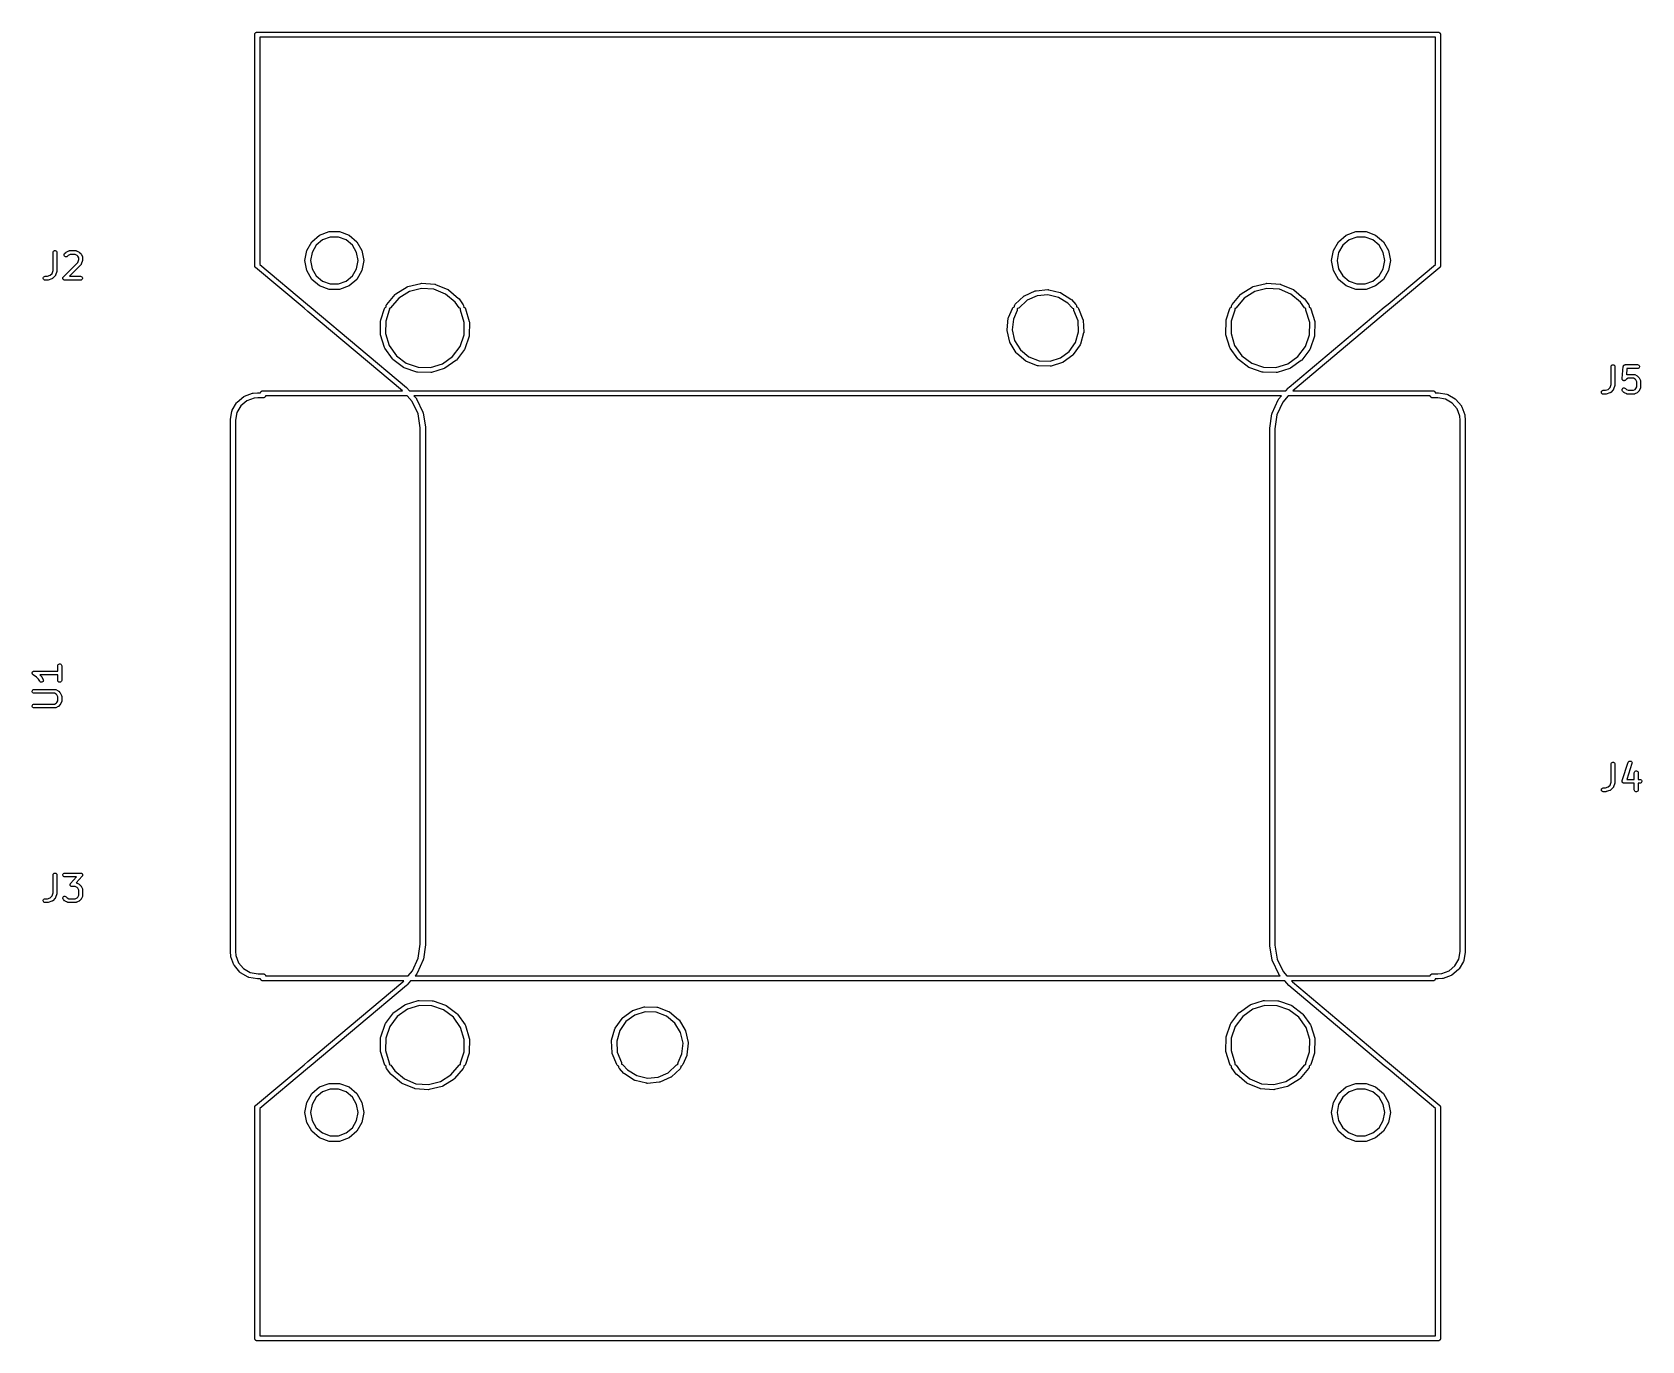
# Model space of a CAD drawing. Extents: x 110.5 to 173.3, y -127.2 to -76.2.
import ezdxf

# ---------------------------------------------------------------- set-up
doc = ezdxf.new("R2010")
doc.units = 0
doc.header["$MEASUREMENT"] = 0
doc.layers.add('BLACK', color=7, linetype='CONTINUOUS')

msp = doc.modelspace()

# ---------------------------------------------------------------- linework, layer by layer
at = {"layer": 'BLACK', "linetype": 'CONTINUOUS'}
for p, q in [((119.211, -76.2824), (119.214, -76.274)), ((119.211, -76.2913), (119.211, -76.2824)), ((119.211, -83.1863), (119.211, -76.2913)), ((119.211, -76.2913), (119.211, -76.2913)), ((119.214, -76.274), (119.216, -76.2653)), ((119.216, -76.2653), (119.22, -76.2576)), ((119.22, -76.2576), (119.223, -76.2492)), ((119.223, -76.2492), (119.229, -76.2424)), ((119.229, -76.2424), (119.233, -76.2347)), ((119.233, -76.2347), (119.24, -76.229)), ((119.24, -76.229), (119.246, -76.2222)), ((119.246, -76.2222), (119.253, -76.2178)), ((119.253, -76.2178), (119.26, -76.2121)), ((119.26, -76.2121), (119.269, -76.209)), ((119.269, -76.209), (119.276, -76.2046)), ((119.276, -76.2046), (119.285, -76.203)), ((119.285, -76.203), (119.293, -76.2)), ((119.293, -76.2), (119.302, -76.2)), ((119.302, -76.2), (119.302, -76.2)), ((119.302, -76.2), (165.32, -76.2)), ((165.211, -76.4), (119.411, -76.4)), ((119.411, -76.4), (119.411, -85.2534)), ((165.211, -83.2037), (165.211, -76.4)), ((165.32, -76.2), (165.32, -76.2)), ((165.32, -76.2), (165.329, -76.2)), ((165.329, -76.2), (165.337, -76.203)), ((165.337, -76.203), (165.346, -76.2046)), ((165.346, -76.2046), (165.353, -76.209)), ((165.353, -76.209), (165.362, -76.2121)), ((165.362, -76.2121), (165.369, -76.2178)), ((165.369, -76.2178), (165.376, -76.2222)), ((165.376, -76.2222), (165.382, -76.229)), ((165.382, -76.229), (165.389, -76.2347)), ((165.389, -76.2347), (165.393, -76.2424)), ((165.393, -76.2424), (165.399, -76.2492)), ((165.399, -76.2492), (165.402, -76.2576)), ((165.402, -76.2576), (165.406, -76.2653)), ((165.406, -76.2653), (165.408, -76.274)), ((165.408, -76.274), (165.411, -76.2824)), ((165.411, -76.2824), (165.411, -76.2912)), ((165.411, -76.2912), (165.411, -76.2913)), ((165.411, -76.2913), (165.411, -85.3087)), ((119.211, -83.3133), (119.211, -83.1863)), ((119.211, -83.1863), (119.211, -83.1863)), ((119.211, -85.2824), (119.211, -83.3133)), ((119.211, -83.3133), (119.211, -83.3133)), ((165.211, -83.3307), (165.211, -83.2037)), ((165.211, -83.2037), (165.211, -83.2037)), ((165.211, -83.3308), (165.211, -83.3307)), ((165.211, -85.2534), (165.211, -83.3308)), ((121.738, -84.1084), (122.112, -83.9724)), ((122.112, -83.9724), (122.51, -83.9724)), ((122.51, -83.9724), (122.883, -84.1084)), ((161.738, -84.1084), (162.112, -83.9724)), ((162.112, -83.9724), (162.51, -83.9724)), ((162.51, -83.9724), (162.883, -84.1084)), ((121.235, -84.7084), (121.434, -84.364)), ((121.434, -84.364), (121.738, -84.1084)), ((121.602, -84.5054), (121.442, -84.7836)), ((121.849, -84.2989), (121.602, -84.5054)), ((122.15, -84.1891), (121.849, -84.2989)), ((122.472, -84.1891), (122.15, -84.1891)), ((122.773, -84.2989), (122.472, -84.1891)), ((123.02, -84.5054), (122.773, -84.2989)), ((122.883, -84.1084), (123.188, -84.364)), ((123.18, -84.7836), (123.02, -84.5054)), ((123.188, -84.364), (123.387, -84.7084)), ((161.235, -84.7084), (161.434, -84.364)), ((161.434, -84.364), (161.738, -84.1084)), ((161.602, -84.5054), (161.442, -84.7836)), ((161.849, -84.2989), (161.602, -84.5054)), ((162.15, -84.1891), (161.849, -84.2989)), ((162.472, -84.1891), (162.15, -84.1891)), ((162.773, -84.2989), (162.472, -84.1891)), ((163.02, -84.5054), (162.773, -84.2989)), ((162.883, -84.1084), (163.188, -84.364)), ((163.18, -84.7836), (163.02, -84.5054)), ((163.188, -84.364), (163.387, -84.7084)), ((111.352, -84.7874), (111.356, -84.7617)), ((111.352, -85.4895), (111.352, -84.7874)), ((111.356, -84.7617), (111.369, -84.7392)), ((111.369, -84.7392), (111.389, -84.7224)), ((111.389, -84.7224), (111.414, -84.7135)), ((111.414, -84.7135), (111.44, -84.7135)), ((111.44, -84.7135), (111.464, -84.7224)), ((111.464, -84.7224), (111.484, -84.7392)), ((111.484, -84.7392), (111.497, -84.7617)), ((111.497, -84.7617), (111.502, -84.7874)), ((111.502, -84.7874), (111.502, -85.5017)), ((111.755, -85.7343), (112.313, -85.1754)), ((111.781, -84.8761), (111.787, -84.8509)), ((111.783, -84.902), (111.781, -84.8761)), ((111.794, -84.9256), (111.783, -84.902)), ((111.787, -84.8509), (111.802, -84.8296)), ((111.812, -84.9441), (111.794, -84.9256)), ((111.802, -84.8296), (111.85, -84.782)), ((111.836, -84.9551), (111.812, -84.9441)), ((111.862, -84.9573), (111.836, -84.9551)), ((111.85, -84.782), (111.86, -84.7751)), ((111.86, -84.7751), (111.869, -84.7679)), ((111.887, -84.9506), (111.862, -84.9573)), ((111.869, -84.7679), (111.965, -84.7203)), ((111.908, -84.9357), (111.887, -84.9506)), ((111.947, -84.8966), (111.908, -84.9357)), ((112.016, -84.8624), (111.947, -84.8966)), ((111.965, -84.7203), (111.969, -84.7191)), ((111.969, -84.7191), (111.972, -84.7169)), ((111.972, -84.7169), (111.981, -84.7154)), ((111.981, -84.7154), (111.99, -84.7129)), ((112.432, -85.269), (111.989, -85.7124)), ((111.99, -84.7129), (111.994, -84.7131)), ((111.994, -84.7131), (111.998, -84.7124)), ((111.998, -84.7124), (112.236, -84.7124)), ((112.218, -84.8624), (112.016, -84.8624)), ((112.287, -84.8966), (112.218, -84.8624)), ((112.236, -84.7124), (112.24, -84.7131)), ((112.24, -84.7131), (112.245, -84.7129)), ((112.245, -84.7129), (112.253, -84.7154)), ((112.253, -84.7154), (112.262, -84.7169)), ((112.262, -84.7169), (112.266, -84.7191)), ((112.266, -84.7191), (112.27, -84.7203)), ((112.27, -84.7203), (112.365, -84.7679)), ((112.317, -84.927), (112.287, -84.8966)), ((112.313, -85.1754), (112.352, -85.0609)), ((112.352, -84.9956), (112.317, -84.927)), ((112.352, -85.0609), (112.352, -84.9956)), ((112.365, -84.7679), (112.375, -84.7751)), ((112.375, -84.7751), (112.384, -84.782)), ((112.384, -84.782), (112.432, -84.8296)), ((112.432, -84.8296), (112.439, -84.8394)), ((112.435, -85.2654), (112.432, -85.269)), ((112.438, -85.2626), (112.435, -85.2654)), ((112.442, -85.2548), (112.438, -85.2626)), ((112.439, -84.8394), (112.446, -84.8491)), ((112.447, -85.2476), (112.442, -85.2548)), ((112.446, -84.8491), (112.494, -84.9443)), ((112.448, -85.2435), (112.447, -85.2476)), ((112.45, -85.2397), (112.448, -85.2435)), ((112.498, -85.0968), (112.45, -85.2397)), ((112.494, -84.9443), (112.495, -84.9485)), ((112.495, -84.9485), (112.497, -84.9522)), ((112.497, -84.9522), (112.499, -84.9609)), ((112.5, -85.0849), (112.498, -85.0968)), ((112.499, -84.9609), (112.501, -84.9693)), ((112.502, -85.0731), (112.5, -85.0849)), ((112.501, -84.9693), (112.501, -84.9736)), ((112.501, -84.9736), (112.502, -84.9779)), ((112.502, -84.9779), (112.502, -85.0731)), ((119.211, -85.3176), (119.211, -85.2824)), ((119.411, -85.2534), (121.263, -86.807)), ((121.166, -85.1), (121.235, -84.7084)), ((121.235, -85.4916), (121.166, -85.1)), ((121.442, -84.7836), (121.386, -85.1)), ((121.386, -85.1), (121.442, -85.4164)), ((123.236, -85.1), (123.18, -84.7836)), ((123.18, -85.4164), (123.236, -85.1)), ((123.387, -84.7084), (123.456, -85.1)), ((123.456, -85.1), (123.387, -85.4916)), ((161.166, -85.1), (161.235, -84.7084)), ((161.235, -85.4916), (161.166, -85.1)), ((161.442, -84.7836), (161.386, -85.1)), ((161.386, -85.1), (161.442, -85.4164)), ((163.236, -85.1), (163.18, -84.7836)), ((163.18, -85.4164), (163.236, -85.1)), ((163.373, -86.7958), (165.211, -85.2534)), ((163.387, -84.7084), (163.456, -85.1)), ((163.456, -85.1), (163.387, -85.4916)), ((110.972, -85.7744), (110.981, -85.7499)), ((110.972, -85.8004), (110.972, -85.7744)), ((110.981, -85.8249), (110.972, -85.8004)), ((110.981, -85.7499), (110.998, -85.7299)), ((110.998, -85.8448), (110.981, -85.8249)), ((110.998, -85.7299), (111.02, -85.7169)), ((111.02, -85.8579), (110.998, -85.8448)), ((111.02, -85.7169), (111.046, -85.7124)), ((111.046, -85.8624), (111.02, -85.8579)), ((111.046, -85.7124), (111.129, -85.7124)), ((111.141, -85.8624), (111.046, -85.8624)), ((111.129, -85.7124), (111.243, -85.6742)), ((111.153, -85.8603), (111.141, -85.8624)), ((111.165, -85.8585), (111.153, -85.8603)), ((111.308, -85.8109), (111.165, -85.8585)), ((111.243, -85.6742), (111.313, -85.604)), ((111.311, -85.8089), (111.308, -85.8109)), ((111.316, -85.8077), (111.311, -85.8089)), ((111.313, -85.604), (111.352, -85.4895)), ((111.323, -85.8027), (111.316, -85.8077)), ((111.33, -85.7985), (111.323, -85.8027)), ((111.333, -85.7953), (111.33, -85.7985)), ((111.337, -85.7928), (111.333, -85.7953)), ((111.432, -85.6976), (111.337, -85.7928)), ((111.435, -85.694), (111.432, -85.6976)), ((111.438, -85.6911), (111.435, -85.694)), ((111.442, -85.6834), (111.438, -85.6911)), ((111.447, -85.6762), (111.442, -85.6834)), ((111.448, -85.672), (111.447, -85.6762)), ((111.45, -85.6682), (111.448, -85.672)), ((111.498, -85.5254), (111.45, -85.6682)), ((111.5, -85.5135), (111.498, -85.5254)), ((111.502, -85.5017), (111.5, -85.5135)), ((111.733, -85.7808), (111.734, -85.7777)), ((111.734, -85.7906), (111.733, -85.7808)), ((111.734, -85.7744), (111.737, -85.7651)), ((111.734, -85.7777), (111.734, -85.7744)), ((111.734, -85.8004), (111.734, -85.7906)), ((111.735, -85.8035), (111.734, -85.8004)), ((111.735, -85.8068), (111.735, -85.8035)), ((111.739, -85.8157), (111.735, -85.8068)), ((111.737, -85.7651), (111.74, -85.7557)), ((111.743, -85.8249), (111.739, -85.8157)), ((111.74, -85.7557), (111.742, -85.753)), ((111.742, -85.753), (111.743, -85.7499)), ((111.743, -85.7499), (111.749, -85.7424)), ((111.745, -85.8274), (111.743, -85.8249)), ((111.746, -85.8304), (111.745, -85.8274)), ((111.753, -85.8373), (111.746, -85.8304)), ((111.749, -85.7424), (111.755, -85.7343)), ((111.759, -85.8448), (111.753, -85.8373)), ((111.762, -85.8465), (111.759, -85.8448)), ((111.765, -85.8488), (111.762, -85.8465)), ((111.773, -85.853), (111.765, -85.8488)), ((111.782, -85.8579), (111.773, -85.853)), ((111.785, -85.8584), (111.782, -85.8579)), ((111.788, -85.8598), (111.785, -85.8584)), ((111.798, -85.8607), (111.788, -85.8598)), ((111.808, -85.8624), (111.798, -85.8607)), ((112.427, -85.8624), (111.808, -85.8624)), ((111.989, -85.7124), (112.427, -85.7124)), ((112.427, -85.7124), (112.452, -85.7169)), ((112.452, -85.8579), (112.427, -85.8624)), ((112.452, -85.7169), (112.475, -85.7299)), ((112.475, -85.8448), (112.452, -85.8579)), ((112.475, -85.7299), (112.492, -85.7499)), ((112.492, -85.8249), (112.475, -85.8448)), ((112.492, -85.7499), (112.501, -85.7744)), ((112.501, -85.8004), (112.492, -85.8249)), ((112.501, -85.7744), (112.501, -85.8004)), ((119.214, -85.326), (119.211, -85.3176)), ((119.216, -85.3347), (119.214, -85.326)), ((119.22, -85.3424), (119.216, -85.3347)), ((119.223, -85.3508), (119.22, -85.3424)), ((119.229, -85.3576), (119.223, -85.3508)), ((119.233, -85.3653), (119.229, -85.3576)), ((119.24, -85.371), (119.233, -85.3653)), ((121.134, -86.9602), (119.24, -85.371)), ((119.24, -85.371), (119.24, -85.371)), ((121.434, -85.836), (121.235, -85.4916)), ((121.738, -86.0916), (121.434, -85.836)), ((121.442, -85.4164), (121.602, -85.6946)), ((121.602, -85.6946), (121.849, -85.9011)), ((121.849, -85.9011), (122.15, -86.0109)), ((122.472, -86.0109), (122.773, -85.9011)), ((122.773, -85.9011), (123.02, -85.6946)), ((123.188, -85.836), (122.883, -86.0916)), ((123.02, -85.6946), (123.18, -85.4164)), ((123.387, -85.4916), (123.188, -85.836)), ((161.434, -85.836), (161.235, -85.4916)), ((161.738, -86.0916), (161.434, -85.836)), ((161.442, -85.4164), (161.602, -85.6946)), ((161.602, -85.6946), (161.849, -85.9011)), ((161.849, -85.9011), (162.15, -86.0109)), ((162.472, -86.0109), (162.773, -85.9011)), ((162.773, -85.9011), (163.02, -85.6946)), ((163.188, -85.836), (162.883, -86.0916)), ((163.02, -85.6946), (163.18, -85.4164)), ((163.387, -85.4916), (163.188, -85.836)), ((165.382, -85.371), (163.501, -86.949)), ((165.389, -85.3653), (165.382, -85.371)), ((165.382, -85.371), (165.382, -85.371)), ((165.393, -85.3576), (165.389, -85.3653)), ((165.399, -85.3508), (165.393, -85.3576)), ((165.402, -85.3424), (165.399, -85.3508)), ((165.406, -85.3347), (165.402, -85.3424)), ((165.408, -85.326), (165.406, -85.3347)), ((165.411, -85.3176), (165.408, -85.326)), ((165.411, -85.3087), (165.411, -85.3088)), ((165.411, -85.3088), (165.411, -85.3176)), ((122.112, -86.2276), (121.738, -86.0916)), ((122.51, -86.2276), (122.112, -86.2276)), ((122.15, -86.0109), (122.472, -86.0109)), ((122.883, -86.0916), (122.51, -86.2276)), ((124.351, -86.8136), (124.684, -86.4187)), ((124.684, -86.4187), (124.698, -86.4066)), ((124.698, -86.4066), (124.708, -86.3982)), ((124.708, -86.3982), (125.146, -86.1253)), ((125.238, -86.3034), (124.827, -86.5596)), ((125.146, -86.1253), (125.175, -86.1131)), ((125.175, -86.1131), (125.676, -85.989)), ((125.708, -86.1869), (125.238, -86.3034)), ((125.676, -85.989), (125.707, -85.9863)), ((125.707, -85.9863), (125.707, -85.9863)), ((125.707, -85.9863), (126.222, -86.0231)), ((126.192, -86.2215), (125.708, -86.1869)), ((126.641, -86.4037), (126.192, -86.2215)), ((126.222, -86.0231), (126.222, -86.0231)), ((126.222, -86.0231), (126.237, -86.0267)), ((126.237, -86.0267), (126.252, -86.0302)), ((126.252, -86.0302), (126.252, -86.0302)), ((126.252, -86.0302), (126.731, -86.2243)), ((127.014, -86.7181), (126.641, -86.4037)), ((126.731, -86.2243), (126.731, -86.2243)), ((126.731, -86.2243), (126.743, -86.2321)), ((126.743, -86.2321), (126.757, -86.2405)), ((126.757, -86.2405), (126.757, -86.2405)), ((126.757, -86.2405), (127.152, -86.5729)), ((148.841, -86.8049), (149.177, -86.491)), ((149.177, -86.491), (149.19, -86.4804)), ((149.177, -86.491), (149.177, -86.491)), ((149.177, -86.491), (149.177, -86.491)), ((149.19, -86.4804), (149.197, -86.4772)), ((149.197, -86.4772), (149.204, -86.4729)), ((149.204, -86.4729), (149.623, -86.2847)), ((149.69, -86.474), (149.301, -86.6485)), ((149.623, -86.2847), (149.64, -86.279)), ((149.64, -86.279), (149.648, -86.2783)), ((149.648, -86.2783), (149.655, -86.2763)), ((149.655, -86.2763), (150.113, -86.2342)), ((150.115, -86.4348), (149.69, -86.474)), ((150.113, -86.2342), (150.13, -86.2341)), ((150.113, -86.2342), (150.113, -86.2342)), ((150.113, -86.2342), (150.113, -86.2342)), ((150.529, -86.5354), (150.115, -86.4348)), ((150.13, -86.2341), (150.138, -86.236)), ((150.138, -86.236), (150.146, -86.2366)), ((150.146, -86.2366), (150.592, -86.3449)), ((150.892, -86.7667), (150.529, -86.5354)), ((150.592, -86.3449), (150.592, -86.3449)), ((150.592, -86.3449), (150.592, -86.3449)), ((150.592, -86.3449), (150.609, -86.3504)), ((150.609, -86.3504), (150.615, -86.3547)), ((150.615, -86.3547), (150.623, -86.3578)), ((150.623, -86.3578), (151.01, -86.6051)), ((157.291, -86.8136), (157.624, -86.4187)), ((157.624, -86.4187), (157.638, -86.4066)), ((157.638, -86.4066), (157.648, -86.3982)), ((157.648, -86.3982), (158.086, -86.1253)), ((158.178, -86.3034), (157.767, -86.5596)), ((158.086, -86.1253), (158.115, -86.1131)), ((158.115, -86.1131), (158.616, -85.989)), ((158.648, -86.1869), (158.178, -86.3034)), ((158.616, -85.989), (158.647, -85.9863)), ((158.647, -85.9863), (158.647, -85.9863)), ((158.647, -85.9863), (159.162, -86.0231)), ((159.132, -86.2215), (158.648, -86.1869)), ((159.581, -86.4037), (159.132, -86.2215)), ((159.162, -86.0231), (159.162, -86.0231)), ((159.162, -86.0231), (159.177, -86.0267)), ((159.177, -86.0267), (159.192, -86.0302)), ((159.192, -86.0302), (159.192, -86.0302)), ((159.192, -86.0302), (159.671, -86.2243)), ((159.954, -86.7181), (159.581, -86.4037)), ((159.671, -86.2243), (159.671, -86.2243)), ((159.671, -86.2243), (159.683, -86.2321)), ((159.683, -86.2321), (159.697, -86.2405)), ((159.697, -86.2405), (159.697, -86.2405)), ((159.697, -86.2405), (160.092, -86.5729)), ((162.112, -86.2276), (161.738, -86.0916)), ((162.51, -86.2276), (162.112, -86.2276)), ((162.15, -86.0109), (162.472, -86.0109)), ((162.883, -86.0916), (162.51, -86.2276)), ((121.285, -87.0872), (121.134, -86.9602)), ((121.134, -86.9602), (121.134, -86.9602)), ((121.263, -86.807), (121.263, -86.807)), ((121.263, -86.807), (121.414, -86.934)), ((124.964, -90.1738), (121.285, -87.0872)), ((121.285, -87.0872), (121.285, -87.0872)), ((121.414, -86.934), (121.414, -86.934)), ((121.414, -86.934), (125.118, -90.0417)), ((124.121, -87.4144), (124.264, -86.9741)), ((124.264, -86.9741), (124.278, -86.9462)), ((124.278, -86.9462), (124.3, -86.9241)), ((124.3, -86.9241), (124.328, -86.9099)), ((124.454, -87.0359), (124.315, -87.462)), ((124.328, -86.8709), (124.335, -86.8404)), ((124.331, -86.902), (124.328, -86.8709)), ((124.328, -86.9099), (124.334, -86.909)), ((124.334, -86.909), (124.331, -86.902)), ((124.335, -86.8404), (124.351, -86.8136)), ((124.481, -86.9629), (124.454, -86.9743)), ((124.454, -86.9743), (124.459, -87.005)), ((124.459, -87.005), (124.454, -87.0359)), ((124.504, -86.9424), (124.481, -86.9629)), ((124.827, -86.5596), (124.504, -86.9424)), ((127.173, -86.9368), (127.014, -86.7181)), ((127.152, -86.5729), (127.16, -86.5821)), ((127.16, -86.5821), (127.169, -86.5907)), ((127.169, -86.5907), (127.335, -86.8192)), ((127.195, -86.9589), (127.173, -86.9368)), ((127.223, -86.9731), (127.195, -86.9589)), ((127.228, -86.9739), (127.223, -86.9731)), ((127.223, -87.0034), (127.228, -86.9739)), ((127.228, -87.0343), (127.223, -87.0034)), ((127.374, -87.5127), (127.228, -87.0343)), ((127.335, -86.8192), (127.349, -86.8471)), ((127.349, -86.8471), (127.354, -86.878)), ((127.354, -86.878), (127.349, -86.9089)), ((127.349, -86.9089), (127.349, -86.9092)), ((127.349, -86.9092), (127.356, -86.9104)), ((127.356, -86.9104), (127.383, -86.9251)), ((127.383, -86.9251), (127.405, -86.9475)), ((127.405, -86.9475), (127.419, -86.9757)), ((127.419, -86.9757), (127.57, -87.4692)), ((148.58, -87.3135), (148.73, -86.9653)), ((148.73, -86.9653), (148.739, -86.9501)), ((148.739, -86.9501), (148.761, -86.926)), ((148.761, -86.926), (148.79, -86.9104)), ((148.914, -87.0447), (148.769, -87.379)), ((148.79, -86.9104), (148.814, -86.9063)), ((148.81, -86.8621), (148.821, -86.831)), ((148.81, -86.895), (148.81, -86.8621)), ((148.814, -86.9063), (148.81, -86.895)), ((148.821, -86.831), (148.841, -86.8049)), ((148.922, -87.0128), (148.914, -87.0447)), ((148.934, -86.9749), (148.917, -86.9763)), ((148.917, -86.9763), (148.919, -86.9801)), ((148.919, -86.9801), (148.922, -87.0128)), ((148.964, -86.9617), (148.934, -86.9749)), ((148.977, -86.9511), (148.964, -86.9617)), ((149.301, -86.6485), (148.977, -86.9511)), ((151.057, -86.9459), (150.892, -86.7667)), ((151.01, -86.6051), (151.024, -86.6156)), ((151.024, -86.6156), (151.027, -86.6189)), ((151.027, -86.6189), (151.03, -86.6215)), ((151.03, -86.6215), (151.204, -86.8101)), ((151.083, -86.966), (151.057, -86.9459)), ((151.114, -86.9766), (151.083, -86.966)), ((151.123, -86.9766), (151.114, -86.9766)), ((151.118, -86.9927), (151.123, -86.9766)), ((151.12, -87.0255), (151.118, -86.9927)), ((151.125, -87.042), (151.12, -87.0255)), ((151.289, -87.4536), (151.125, -87.042)), ((151.204, -86.8101), (151.215, -86.8238)), ((151.215, -86.8238), (151.228, -86.8539)), ((151.23, -86.8866), (151.225, -86.9066)), ((151.225, -86.9066), (151.238, -86.907)), ((151.228, -86.8539), (151.23, -86.8866)), ((151.238, -86.907), (151.268, -86.9188)), ((151.268, -86.9188), (151.293, -86.9399)), ((151.293, -86.9399), (151.31, -86.968)), ((151.31, -86.968), (151.481, -87.395)), ((157.061, -87.4144), (157.204, -86.9741)), ((157.204, -86.9741), (157.218, -86.9462)), ((157.218, -86.9462), (157.24, -86.9241)), ((157.24, -86.9241), (157.268, -86.9099)), ((157.394, -87.0359), (157.255, -87.462)), ((157.268, -86.8709), (157.275, -86.8404)), ((157.271, -86.902), (157.268, -86.8709)), ((157.268, -86.9099), (157.274, -86.909)), ((157.274, -86.909), (157.271, -86.902)), ((157.275, -86.8404), (157.291, -86.8136)), ((157.421, -86.9629), (157.394, -86.9743)), ((157.394, -86.9743), (157.399, -87.005)), ((157.399, -87.005), (157.394, -87.0359)), ((157.444, -86.9424), (157.421, -86.9629)), ((157.767, -86.5596), (157.444, -86.9424)), ((159.511, -90.0359), (163.221, -86.9228)), ((163.35, -87.076), (159.658, -90.1738)), ((160.113, -86.9368), (159.954, -86.7181)), ((160.092, -86.5729), (160.1, -86.5821)), ((160.1, -86.5821), (160.109, -86.5907)), ((160.109, -86.5907), (160.275, -86.8192)), ((160.135, -86.9589), (160.113, -86.9368)), ((160.163, -86.9731), (160.135, -86.9589)), ((160.168, -86.9739), (160.163, -86.9731)), ((160.163, -87.0034), (160.168, -86.9739)), ((160.168, -87.0343), (160.163, -87.0034)), ((160.314, -87.5127), (160.168, -87.0343)), ((160.275, -86.8192), (160.289, -86.8471)), ((160.289, -86.8471), (160.294, -86.878)), ((160.294, -86.878), (160.289, -86.9089)), ((160.289, -86.9089), (160.289, -86.9092)), ((160.289, -86.9092), (160.296, -86.9104)), ((160.296, -86.9104), (160.323, -86.9251)), ((160.323, -86.9251), (160.345, -86.9475)), ((160.345, -86.9475), (160.359, -86.9757)), ((160.359, -86.9757), (160.51, -87.4692)), ((163.221, -86.9228), (163.373, -86.7958)), ((163.221, -86.9228), (163.221, -86.9228)), ((163.501, -86.949), (163.35, -87.076)), ((163.35, -87.076), (163.35, -87.076)), ((163.373, -86.7958), (163.373, -86.7958)), ((163.501, -86.949), (163.501, -86.949)), ((124.107, -87.9599), (124.116, -87.4437)), ((124.116, -87.4437), (124.118, -87.4291)), ((124.118, -87.4291), (124.121, -87.4144)), ((124.315, -87.462), (124.308, -87.9473)), ((127.367, -87.9972), (127.374, -87.5127)), ((127.575, -87.5001), (127.566, -88.0163)), ((127.57, -87.4692), (127.57, -87.4692)), ((127.57, -87.4692), (127.575, -87.5001)), ((148.523, -87.7996), (148.572, -87.3425)), ((148.523, -87.8074), (148.523, -87.7996)), ((148.572, -87.3425), (148.575, -87.3256)), ((148.575, -87.3256), (148.578, -87.3198)), ((148.578, -87.3198), (148.58, -87.3135)), ((148.769, -87.379), (148.723, -87.8045)), ((151.31, -87.8795), (151.289, -87.4536)), ((151.481, -87.395), (151.481, -87.395)), ((151.481, -87.395), (151.481, -87.395)), ((151.481, -87.395), (151.486, -87.4115)), ((151.486, -87.4115), (151.486, -87.4194)), ((151.486, -87.4194), (151.488, -87.4271)), ((151.488, -87.4271), (151.51, -87.8862)), ((157.047, -87.9599), (157.056, -87.4437)), ((157.056, -87.4437), (157.058, -87.4291)), ((157.058, -87.4291), (157.061, -87.4144)), ((157.255, -87.462), (157.248, -87.9473)), ((160.307, -87.9972), (160.314, -87.5127)), ((160.515, -87.5001), (160.506, -88.0163)), ((160.51, -87.4692), (160.51, -87.4692)), ((160.51, -87.4692), (160.515, -87.5001)), ((124.112, -87.9908), (124.107, -87.9599)), ((124.263, -88.4843), (124.112, -87.9908)), ((124.308, -87.9473), (124.45, -88.4105)), ((124.45, -88.4105), (124.728, -88.8071)), ((127.209, -88.4555), (127.367, -87.9972)), ((127.561, -88.0471), (127.393, -88.5354)), ((127.566, -88.0163), (127.561, -88.0471)), ((127.566, -88.0163), (127.566, -88.0163)), ((148.522, -87.8153), (148.523, -87.8074)), ((148.525, -87.8324), (148.522, -87.8153)), ((148.626, -88.2808), (148.525, -87.8324)), ((148.629, -88.2881), (148.626, -88.2808)), ((148.631, -88.2958), (148.629, -88.2881)), ((148.638, -88.3112), (148.631, -88.2958)), ((148.88, -88.7026), (148.638, -88.3112)), ((148.638, -88.3112), (148.638, -88.3112)), ((148.638, -88.3112), (148.638, -88.3112)), ((148.723, -87.8045), (148.817, -88.2204)), ((148.817, -88.2204), (149.041, -88.5835)), ((150.948, -88.6388), (151.192, -88.2893)), ((151.365, -88.3903), (151.102, -88.767)), ((151.192, -88.2893), (151.31, -87.8795)), ((151.369, -88.3832), (151.365, -88.3903)), ((151.373, -88.3767), (151.369, -88.3832)), ((151.379, -88.3606), (151.373, -88.3767)), ((151.507, -87.9189), (151.379, -88.3606)), ((151.508, -87.911), (151.507, -87.9189)), ((151.51, -87.9035), (151.508, -87.911)), ((151.51, -87.8862), (151.51, -87.8862)), ((151.51, -87.8862), (151.51, -87.8862)), ((151.51, -87.8862), (151.51, -87.9035)), ((157.052, -87.9908), (157.047, -87.9599)), ((157.203, -88.4843), (157.052, -87.9908)), ((157.248, -87.9473), (157.39, -88.4105)), ((157.39, -88.4105), (157.668, -88.8071)), ((160.149, -88.4555), (160.307, -87.9972)), ((160.501, -88.0471), (160.333, -88.5354)), ((160.506, -88.0163), (160.501, -88.0471)), ((160.506, -88.0163), (160.506, -88.0163)), ((124.277, -88.5125), (124.263, -88.4843)), ((124.263, -88.4843), (124.263, -88.4843)), ((124.574, -88.935), (124.277, -88.5125)), ((124.595, -88.9575), (124.574, -88.935)), ((125.008, -89.2677), (124.595, -88.9575)), ((124.595, -88.9575), (124.595, -88.9575)), ((124.728, -88.8071), (125.115, -89.0983)), ((126.522, -89.1212), (126.918, -88.8429)), ((127.046, -88.9975), (126.623, -89.294)), ((126.918, -88.8429), (127.209, -88.4555)), ((127.068, -88.9757), (127.046, -88.9975)), ((127.379, -88.5631), (127.068, -88.9757)), ((127.068, -88.9757), (127.068, -88.9757)), ((127.393, -88.5354), (127.379, -88.5631)), ((148.885, -88.7085), (148.88, -88.7026)), ((148.889, -88.7152), (148.885, -88.7085)), ((148.901, -88.7273), (148.889, -88.7152)), ((149.256, -89.0195), (148.901, -88.7273)), ((148.901, -88.7273), (148.901, -88.7273)), ((148.901, -88.7273), (148.901, -88.7273)), ((149.041, -88.5835), (149.37, -88.8545)), ((149.263, -89.0234), (149.256, -89.0195)), ((149.269, -89.0285), (149.263, -89.0234)), ((149.285, -89.0359), (149.269, -89.0285)), ((149.715, -89.1974), (149.285, -89.0359)), ((149.37, -88.8545), (149.77, -89.0043)), ((149.77, -89.0043), (150.196, -89.0166)), ((150.196, -89.0166), (150.603, -88.8903)), ((150.603, -88.8903), (150.948, -88.6388)), ((151.079, -88.7905), (150.708, -89.0616)), ((151.084, -88.7849), (151.079, -88.7905)), ((151.091, -88.7803), (151.084, -88.7849)), ((151.102, -88.767), (151.091, -88.7803)), ((151.102, -88.767), (151.102, -88.767)), ((151.102, -88.767), (151.102, -88.767)), ((157.217, -88.5125), (157.203, -88.4843)), ((157.203, -88.4843), (157.203, -88.4843)), ((157.514, -88.935), (157.217, -88.5125)), ((157.535, -88.9575), (157.514, -88.935)), ((157.948, -89.2677), (157.535, -88.9575)), ((157.535, -88.9575), (157.535, -88.9575)), ((157.668, -88.8071), (158.055, -89.0983)), ((159.462, -89.1212), (159.858, -88.8429)), ((159.986, -88.9975), (159.563, -89.294)), ((159.858, -88.8429), (160.149, -88.4555)), ((160.008, -88.9757), (159.986, -88.9975)), ((160.319, -88.5631), (160.008, -88.9757)), ((160.008, -88.9757), (160.008, -88.9757)), ((160.333, -88.5354), (160.319, -88.5631)), ((125.036, -89.2823), (125.008, -89.2677)), ((125.524, -89.4498), (125.036, -89.2823)), ((125.115, -89.0983), (125.574, -89.2555)), ((125.555, -89.4552), (125.524, -89.4498)), ((126.071, -89.4637), (125.555, -89.4552)), ((125.555, -89.4552), (125.555, -89.4552)), ((125.574, -89.2555), (126.058, -89.2634)), ((126.058, -89.2634), (126.522, -89.1212)), ((126.102, -89.4593), (126.071, -89.4637)), ((126.071, -89.4637), (126.071, -89.4637)), ((126.595, -89.3078), (126.102, -89.4593)), ((126.102, -89.4593), (126.102, -89.4593)), ((126.623, -89.294), (126.595, -89.3078)), ((126.595, -89.3078), (126.595, -89.3078)), ((149.723, -89.1989), (149.715, -89.1974)), ((149.73, -89.2017), (149.723, -89.1989)), ((149.747, -89.2037), (149.73, -89.2017)), ((150.207, -89.217), (149.747, -89.2037)), ((149.747, -89.2037), (149.747, -89.2037)), ((149.747, -89.2037), (149.747, -89.2037)), ((150.215, -89.216), (150.207, -89.217)), ((150.222, -89.2163), (150.215, -89.216)), ((150.239, -89.2126), (150.222, -89.2163)), ((150.678, -89.0764), (150.239, -89.2126)), ((150.685, -89.0728), (150.678, -89.0764)), ((150.693, -89.0705), (150.685, -89.0728)), ((150.708, -89.0616), (150.693, -89.0705)), ((150.708, -89.0616), (150.708, -89.0616)), ((150.708, -89.0616), (150.708, -89.0616)), ((157.976, -89.2823), (157.948, -89.2677)), ((158.464, -89.4498), (157.976, -89.2823)), ((158.055, -89.0983), (158.514, -89.2555)), ((158.495, -89.4552), (158.464, -89.4498)), ((159.011, -89.4637), (158.495, -89.4552)), ((158.495, -89.4552), (158.495, -89.4552)), ((158.514, -89.2555), (158.998, -89.2634)), ((158.998, -89.2634), (159.462, -89.1212)), ((159.042, -89.4593), (159.011, -89.4637)), ((159.011, -89.4637), (159.011, -89.4637)), ((159.535, -89.3078), (159.042, -89.4593)), ((159.042, -89.4593), (159.042, -89.4593)), ((159.563, -89.294), (159.535, -89.3078)), ((159.535, -89.3078), (159.535, -89.3078)), ((172.058, -89.2324), (172.062, -89.2067)), ((172.058, -89.9345), (172.058, -89.2324)), ((172.062, -89.2067), (172.075, -89.1842)), ((172.075, -89.1842), (172.095, -89.1674)), ((172.095, -89.1674), (172.12, -89.1585)), ((172.12, -89.1585), (172.146, -89.1585)), ((172.146, -89.1585), (172.17, -89.1674)), ((172.17, -89.1674), (172.19, -89.1842)), ((172.19, -89.1842), (172.203, -89.2067)), ((172.203, -89.2067), (172.208, -89.2324)), ((172.208, -89.2324), (172.208, -89.9467)), ((172.487, -89.7011), (172.534, -89.2249)), ((172.534, -89.2249), (172.535, -89.2222)), ((172.535, -89.2194), (172.539, -89.2097)), ((172.535, -89.2222), (172.535, -89.2194)), ((172.539, -89.2097), (172.541, -89.1998)), ((172.541, -89.1998), (172.543, -89.1975)), ((172.543, -89.1975), (172.544, -89.1949)), ((172.544, -89.1949), (172.55, -89.187)), ((172.55, -89.187), (172.556, -89.1787)), ((172.556, -89.1787), (172.559, -89.1771)), ((172.559, -89.1771), (172.561, -89.1749)), ((172.561, -89.1749), (172.57, -89.1698)), ((172.57, -89.1698), (172.578, -89.164)), ((172.578, -89.164), (172.581, -89.1633)), ((172.581, -89.1633), (172.583, -89.1619)), ((172.583, -89.1619), (172.593, -89.1601)), ((172.593, -89.1601), (172.603, -89.1576)), ((172.603, -89.1576), (172.606, -89.1579)), ((172.606, -89.1579), (172.609, -89.1574)), ((172.609, -89.1574), (173.085, -89.1574)), ((172.677, -89.3074), (172.652, -89.5556)), ((172.652, -89.5556), (172.671, -89.5463)), ((172.671, -89.5463), (172.675, -89.545)), ((172.675, -89.545), (172.678, -89.5429)), ((173.085, -89.3074), (172.677, -89.3074)), ((172.678, -89.5429), (172.687, -89.5413)), ((172.687, -89.5413), (172.696, -89.5388)), ((172.696, -89.5388), (172.7, -89.5391)), ((172.7, -89.5391), (172.704, -89.5383)), ((172.704, -89.5383), (172.942, -89.5383)), ((172.942, -89.5383), (172.946, -89.5391)), ((172.946, -89.5391), (172.951, -89.5388)), ((172.951, -89.5388), (172.959, -89.5413)), ((172.959, -89.5413), (172.968, -89.5429)), ((172.968, -89.5429), (172.972, -89.545)), ((172.972, -89.545), (172.976, -89.5463)), ((172.976, -89.5463), (173.071, -89.5939)), ((173.071, -89.5939), (173.081, -89.601)), ((173.081, -89.601), (173.09, -89.6079)), ((173.085, -89.1574), (173.111, -89.1619)), ((173.111, -89.3029), (173.085, -89.3074)), ((173.09, -89.6079), (173.138, -89.6555)), ((173.111, -89.1619), (173.133, -89.1749)), ((173.133, -89.2898), (173.111, -89.3029)), ((173.133, -89.1749), (173.15, -89.1949)), ((173.15, -89.2699), (173.133, -89.2898)), ((173.138, -89.6555), (173.145, -89.6654)), ((173.145, -89.6654), (173.152, -89.675)), ((173.15, -89.1949), (173.159, -89.2194)), ((173.159, -89.2454), (173.15, -89.2699)), ((173.152, -89.675), (173.2, -89.7703)), ((173.159, -89.2194), (173.159, -89.2454)), ((118.813, -90.3853), (119.128, -90.2707)), ((119.128, -90.2707), (119.141, -90.2684)), ((119.141, -90.2684), (119.153, -90.265)), ((119.153, -90.265), (119.317, -90.2508)), ((119.317, -90.2508), (119.321, -90.25)), ((119.321, -90.25), (119.435, -90.25)), ((119.435, -90.25), (119.436, -90.2478)), ((119.436, -90.2478), (119.437, -90.2391)), ((119.437, -90.2391), (119.442, -90.2314)), ((119.442, -90.2314), (119.445, -90.223)), ((119.445, -90.223), (119.451, -90.2162)), ((119.451, -90.2162), (119.455, -90.2085)), ((119.455, -90.2085), (119.462, -90.2028)), ((119.462, -90.2028), (119.468, -90.196)), ((119.468, -90.196), (119.475, -90.1916)), ((119.475, -90.1916), (119.482, -90.1859)), ((119.482, -90.1859), (119.49, -90.1828)), ((119.49, -90.1828), (119.498, -90.1784)), ((119.498, -90.1784), (119.507, -90.1768)), ((119.507, -90.1768), (119.515, -90.1738)), ((119.515, -90.1738), (119.524, -90.1738)), ((119.524, -90.1738), (119.524, -90.1738)), ((119.524, -90.1738), (124.964, -90.1738)), ((125.118, -90.0417), (125.122, -90.0472)), ((125.122, -90.0472), (125.236, -90.1738)), ((125.236, -90.1738), (159.383, -90.1738)), ((159.383, -90.1738), (159.47, -90.0724)), ((159.47, -90.0724), (159.471, -90.0715)), ((159.471, -90.0715), (159.477, -90.067)), ((159.477, -90.067), (159.481, -90.0617)), ((159.481, -90.0617), (159.504, -90.0421)), ((159.504, -90.0417), (159.511, -90.0362)), ((159.504, -90.0421), (159.504, -90.0417)), ((159.511, -90.0362), (159.511, -90.0359)), ((159.511, -90.0359), (159.511, -90.0359)), ((159.658, -90.1738), (165.117, -90.1738)), ((165.117, -90.1738), (165.117, -90.1738)), ((165.117, -90.1738), (165.125, -90.1738)), ((165.125, -90.1738), (165.134, -90.1768)), ((165.134, -90.1768), (165.143, -90.1784)), ((165.143, -90.1784), (165.15, -90.1828)), ((165.15, -90.1828), (165.159, -90.1859)), ((165.159, -90.1859), (165.165, -90.1916)), ((165.165, -90.1916), (165.173, -90.196)), ((165.173, -90.196), (165.179, -90.2028)), ((165.179, -90.2028), (165.186, -90.2085)), ((165.186, -90.2085), (165.19, -90.2162)), ((165.19, -90.2162), (165.196, -90.223)), ((165.196, -90.223), (165.199, -90.2314)), ((165.199, -90.2314), (165.203, -90.2391)), ((165.203, -90.2391), (165.205, -90.2478)), ((165.205, -90.2478), (165.206, -90.25)), ((165.206, -90.25), (165.32, -90.25)), ((165.32, -90.25), (165.328, -90.2515)), ((165.328, -90.2515), (165.328, -90.2515)), ((165.328, -90.2515), (165.658, -90.3097)), ((171.678, -90.2194), (171.687, -90.1949)), ((171.678, -90.2454), (171.678, -90.2194)), ((171.687, -90.2699), (171.678, -90.2454)), ((171.687, -90.1949), (171.704, -90.1749)), ((171.704, -90.2898), (171.687, -90.2699)), ((171.704, -90.1749), (171.726, -90.1619)), ((171.726, -90.3029), (171.704, -90.2898)), ((171.726, -90.1619), (171.752, -90.1574)), ((171.752, -90.3074), (171.726, -90.3029)), ((171.752, -90.1574), (171.835, -90.1574)), ((171.847, -90.3074), (171.752, -90.3074)), ((171.835, -90.1574), (171.949, -90.1192)), ((171.859, -90.3053), (171.847, -90.3074)), ((171.871, -90.3035), (171.859, -90.3053)), ((172.014, -90.2559), (171.871, -90.3035)), ((171.949, -90.1192), (172.019, -90.049)), ((172.017, -90.2539), (172.014, -90.2559)), ((172.022, -90.2527), (172.017, -90.2539)), ((172.019, -90.049), (172.058, -89.9345)), ((172.029, -90.2477), (172.022, -90.2527)), ((172.036, -90.2435), (172.029, -90.2477)), ((172.039, -90.2403), (172.036, -90.2435)), ((172.043, -90.2378), (172.039, -90.2403)), ((172.138, -90.1426), (172.043, -90.2378)), ((172.141, -90.139), (172.138, -90.1426)), ((172.144, -90.1361), (172.141, -90.139)), ((172.148, -90.1284), (172.144, -90.1361)), ((172.153, -90.1212), (172.148, -90.1284)), ((172.154, -90.117), (172.153, -90.1212)), ((172.156, -90.1132), (172.154, -90.117)), ((172.204, -89.9704), (172.156, -90.1132)), ((172.206, -89.9585), (172.204, -89.9704)), ((172.208, -89.9467), (172.206, -89.9585)), ((172.487, -89.7016), (172.487, -89.7011)), ((172.487, -89.702), (172.487, -89.7016)), ((172.488, -89.7145), (172.487, -89.702)), ((172.487, -90.1437), (172.489, -90.1177)), ((172.493, -90.1688), (172.487, -90.1437)), ((172.489, -89.7271), (172.488, -89.7145)), ((172.489, -89.7275), (172.489, -89.7271)), ((172.489, -89.728), (172.489, -89.7275)), ((172.494, -89.7394), (172.489, -89.728)), ((172.489, -90.1177), (172.5, -90.0941)), ((172.508, -90.1902), (172.493, -90.1688)), ((172.499, -89.7508), (172.494, -89.7394)), ((172.5, -89.7512), (172.499, -89.7508)), ((172.5, -89.7516), (172.5, -89.7512)), ((172.509, -89.7605), (172.5, -89.7516)), ((172.5, -90.0941), (172.518, -90.0757)), ((172.556, -90.2378), (172.508, -90.1902)), ((172.517, -89.7695), (172.509, -89.7605)), ((172.518, -89.7697), (172.517, -89.7695)), ((172.518, -89.77), (172.518, -89.7697)), ((172.53, -89.7753), (172.518, -89.77)), ((172.518, -90.0757), (172.542, -90.0647)), ((172.541, -89.7808), (172.53, -89.7753)), ((172.542, -89.781), (172.541, -89.7808)), ((172.541, -89.7808), (172.541, -89.7808)), ((172.554, -89.7821), (172.542, -89.781)), ((172.542, -90.0647), (172.568, -90.0624)), ((172.567, -89.7834), (172.554, -89.7821)), ((172.566, -90.2447), (172.556, -90.2378)), ((172.575, -90.2518), (172.566, -90.2447)), ((172.568, -89.7833), (172.567, -89.7832)), ((172.567, -89.7832), (172.567, -89.7834)), ((172.58, -89.78), (172.568, -89.7833)), ((172.568, -90.0624), (172.593, -90.0692)), ((172.671, -90.2995), (172.575, -90.2518)), ((172.592, -89.7769), (172.58, -89.78)), ((172.593, -89.7765), (172.592, -89.7767)), ((172.592, -89.7767), (172.592, -89.7769)), ((172.603, -89.7693), (172.593, -89.7765)), ((172.593, -90.0692), (172.614, -90.0841)), ((172.614, -89.7623), (172.603, -89.7693)), ((172.653, -89.7226), (172.614, -89.7616)), ((172.614, -89.7616), (172.614, -89.7619)), ((172.614, -89.7619), (172.614, -89.7623)), ((172.614, -90.0841), (172.653, -90.1231)), ((172.722, -89.6883), (172.653, -89.7226)), ((172.653, -90.1231), (172.722, -90.1574)), ((172.675, -90.3007), (172.671, -90.2995)), ((172.678, -90.3029), (172.675, -90.3007)), ((172.687, -90.3044), (172.678, -90.3029)), ((172.696, -90.3069), (172.687, -90.3044)), ((172.7, -90.3066), (172.696, -90.3069)), ((172.704, -90.3074), (172.7, -90.3066)), ((172.942, -90.3074), (172.704, -90.3074)), ((172.924, -89.6883), (172.722, -89.6883)), ((172.722, -90.1574), (172.924, -90.1574)), ((172.993, -89.7226), (172.924, -89.6883)), ((172.924, -90.1574), (172.993, -90.1231)), ((172.946, -90.3066), (172.942, -90.3074)), ((172.951, -90.3069), (172.946, -90.3066)), ((172.959, -90.3044), (172.951, -90.3069)), ((172.968, -90.3029), (172.959, -90.3044)), ((172.972, -90.3007), (172.968, -90.3029)), ((172.976, -90.2995), (172.972, -90.3007)), ((173.071, -90.2518), (172.976, -90.2995)), ((173.023, -89.753), (172.993, -89.7226)), ((172.993, -90.1231), (173.023, -90.0927)), ((173.058, -89.8215), (173.023, -89.753)), ((173.023, -90.0927), (173.058, -90.0242)), ((173.058, -90.0242), (173.058, -89.8215)), ((173.081, -90.2447), (173.071, -90.2518)), ((173.09, -90.2378), (173.081, -90.2447)), ((173.138, -90.1902), (173.09, -90.2378)), ((173.145, -90.1803), (173.138, -90.1902)), ((173.152, -90.1707), (173.145, -90.1803)), ((173.2, -90.0754), (173.152, -90.1707)), ((173.2, -89.7703), (173.201, -89.7744)), ((173.201, -90.0713), (173.2, -90.0754)), ((173.201, -89.7744), (173.203, -89.7782)), ((173.203, -90.0676), (173.201, -90.0713)), ((173.203, -89.7782), (173.205, -89.7868)), ((173.205, -90.0589), (173.203, -90.0676)), ((173.205, -89.7868), (173.207, -89.7952)), ((173.207, -90.0505), (173.205, -90.0589)), ((173.207, -89.7952), (173.207, -89.7995)), ((173.207, -89.7995), (173.208, -89.8038)), ((173.208, -90.0419), (173.207, -90.0462)), ((173.207, -90.0462), (173.207, -90.0505)), ((173.208, -89.8038), (173.208, -90.0419)), ((118.326, -90.9618), (118.336, -90.9351)), ((118.336, -90.9351), (118.504, -90.6448)), ((118.504, -90.6448), (118.515, -90.6307)), ((118.515, -90.6307), (118.526, -90.6182)), ((118.668, -90.7601), (118.518, -91.0198)), ((118.526, -90.6182), (118.783, -90.4027)), ((118.898, -90.5673), (118.668, -90.7601)), ((118.783, -90.4027), (118.813, -90.3853)), ((119.184, -90.4631), (118.898, -90.5673)), ((119.334, -90.45), (119.184, -90.4631)), ((119.542, -90.45), (119.334, -90.45)), ((119.55, -90.45), (119.542, -90.45)), ((119.542, -90.45), (119.542, -90.45)), ((119.559, -90.447), (119.55, -90.45)), ((119.568, -90.4454), (119.559, -90.447)), ((119.575, -90.441), (119.568, -90.4454)), ((119.584, -90.4379), (119.575, -90.441)), ((119.59, -90.4322), (119.584, -90.4379)), ((119.598, -90.4278), (119.59, -90.4322)), ((119.604, -90.421), (119.598, -90.4278)), ((119.611, -90.4153), (119.604, -90.421)), ((119.615, -90.4076), (119.611, -90.4153)), ((119.621, -90.4008), (119.615, -90.4076)), ((119.624, -90.3924), (119.621, -90.4008)), ((119.628, -90.3847), (119.624, -90.3924)), ((119.63, -90.376), (119.628, -90.3847)), ((119.631, -90.3738), (119.63, -90.376)), ((125.146, -90.3738), (119.631, -90.3738)), ((125.341, -90.5912), (125.146, -90.3738)), ((125.573, -91.0769), (125.341, -90.5912)), ((125.415, -90.3738), (125.499, -90.4684)), ((159.211, -90.3738), (125.415, -90.3738)), ((125.499, -90.4684), (125.499, -90.4684)), ((125.499, -90.4684), (125.499, -90.4684)), ((125.499, -90.4684), (125.5, -90.4693)), ((125.5, -90.4693), (125.508, -90.4807)), ((125.508, -90.4807), (125.515, -90.492)), ((125.515, -90.492), (125.76, -91.0036)), ((158.85, -91.0421), (159.085, -90.5259)), ((159.261, -90.6217), (159.038, -91.1118)), ((159.085, -90.5259), (159.086, -90.5248)), ((159.085, -90.5259), (159.085, -90.5259)), ((159.085, -90.5259), (159.085, -90.5259)), ((159.086, -90.5248), (159.093, -90.5134)), ((159.093, -90.5134), (159.1, -90.502)), ((159.1, -90.502), (159.211, -90.3738)), ((159.475, -90.3738), (159.261, -90.6217)), ((165.01, -90.3738), (159.475, -90.3738)), ((165.011, -90.376), (165.01, -90.3738)), ((165.012, -90.3847), (165.011, -90.376)), ((165.017, -90.3924), (165.012, -90.3847)), ((165.02, -90.4008), (165.017, -90.3924)), ((165.026, -90.4076), (165.02, -90.4008)), ((165.03, -90.4153), (165.026, -90.4076)), ((165.037, -90.421), (165.03, -90.4153)), ((165.043, -90.4278), (165.037, -90.421)), ((165.05, -90.4322), (165.043, -90.4278)), ((165.057, -90.4379), (165.05, -90.4322)), ((165.065, -90.441), (165.057, -90.4379)), ((165.073, -90.4454), (165.065, -90.441)), ((165.082, -90.447), (165.073, -90.4454)), ((165.09, -90.45), (165.082, -90.447)), ((165.099, -90.45), (165.09, -90.45)), ((165.302, -90.45), (165.099, -90.45)), ((165.099, -90.45), (165.099, -90.45)), ((165.606, -90.5036), (165.302, -90.45)), ((165.866, -90.6536), (165.606, -90.5036)), ((165.658, -90.3097), (165.691, -90.3216)), ((165.691, -90.3216), (165.981, -90.4892)), ((166.059, -90.8834), (165.866, -90.6536)), ((165.981, -90.4892), (166.008, -90.5115)), ((166.008, -90.5115), (166.223, -90.7683)), ((166.163, -91.1694), (166.059, -90.8834)), ((166.223, -90.7683), (166.235, -90.7888)), ((166.235, -90.7888), (166.241, -90.7984)), ((166.241, -90.7984), (166.356, -91.1134)), ((118.264, -91.3065), (118.266, -91.2978)), ((118.264, -112.041), (118.264, -91.3065)), ((118.266, -91.2978), (118.324, -90.9677)), ((118.266, -91.2978), (118.266, -91.2978)), ((118.324, -90.9677), (118.326, -90.9618)), ((118.518, -91.0198), (118.464, -91.324)), ((118.464, -91.324), (118.464, -112.028)), ((125.661, -91.615), (125.573, -91.0769)), ((125.76, -91.0036), (125.76, -91.0047)), ((125.76, -91.0047), (125.764, -91.0177)), ((125.764, -91.0177), (125.768, -91.0307)), ((125.768, -91.0307), (125.859, -91.5903)), ((158.762, -91.6291), (158.842, -91.0693)), ((158.842, -91.0693), (158.843, -91.0681)), ((158.842, -91.0693), (158.842, -91.0693)), ((158.842, -91.0693), (158.842, -91.0693)), ((158.843, -91.0681), (158.847, -91.0551)), ((158.847, -91.0551), (158.85, -91.0421)), ((159.038, -91.1118), (158.961, -91.6519)), ((166.176, -91.3196), (166.163, -91.1694)), ((166.176, -112.024), (166.176, -91.3196)), ((166.356, -91.1134), (166.358, -91.1263)), ((166.358, -91.1263), (166.361, -91.1389)), ((166.361, -91.1389), (166.375, -91.3021)), ((166.375, -91.3021), (166.376, -91.3065)), ((166.376, -91.3065), (166.376, -112.041)), ((125.661, -91.6452), (125.661, -91.615)), ((125.661, -111.748), (125.661, -91.6452)), ((125.859, -91.5903), (125.86, -91.5915)), ((125.86, -91.5915), (125.86, -91.5985)), ((125.86, -91.5985), (125.861, -91.6055)), ((125.861, -91.6055), (125.861, -91.6356)), ((125.861, -91.6356), (125.861, -91.6361)), ((125.861, -91.6361), (125.861, -111.764)), ((158.761, -91.6361), (158.762, -91.6291)), ((158.761, -111.764), (158.761, -91.6361)), ((158.961, -91.6519), (158.961, -111.755)), ((111.538, -100.89), (111.543, -100.865)), ((111.538, -101.101), (111.538, -100.89)), ((111.543, -100.865), (111.556, -100.842)), ((111.556, -100.842), (111.576, -100.826)), ((111.576, -100.826), (111.6, -100.817)), ((111.6, -100.817), (111.626, -100.817)), ((111.626, -100.817), (111.651, -100.826)), ((111.651, -100.826), (111.671, -100.842)), ((111.671, -100.842), (111.684, -100.865)), ((111.684, -100.865), (111.688, -100.89)), ((111.688, -100.89), (111.688, -101.462)), ((110.539, -101.171), (110.54, -101.167)), ((110.54, -101.18), (110.539, -101.171)), ((110.54, -101.163), (110.543, -101.155)), ((110.54, -101.167), (110.54, -101.163)), ((110.54, -101.189), (110.54, -101.18)), ((110.541, -101.193), (110.54, -101.189)), ((110.541, -101.197), (110.541, -101.193)), ((110.545, -101.205), (110.541, -101.197)), ((110.543, -101.155), (110.545, -101.146)), ((110.545, -101.146), (110.547, -101.143)), ((110.548, -101.214), (110.545, -101.205)), ((110.547, -101.143), (110.548, -101.139)), ((110.548, -101.139), (110.554, -101.132)), ((110.551, -101.217), (110.548, -101.214)), ((110.553, -101.221), (110.551, -101.217)), ((110.559, -101.227), (110.553, -101.221)), ((110.554, -101.132), (110.559, -101.124)), ((110.559, -101.124), (110.562, -101.122)), ((110.565, -101.234), (110.559, -101.227)), ((110.562, -101.122), (110.565, -101.119)), ((110.565, -101.119), (110.573, -101.114)), ((110.569, -101.236), (110.565, -101.234)), ((110.572, -101.239), (110.569, -101.236)), ((110.708, -101.33), (110.572, -101.239)), ((110.573, -101.114), (110.58, -101.109)), ((110.58, -101.109), (110.584, -101.108)), ((110.584, -101.108), (110.588, -101.106)), ((110.588, -101.106), (110.597, -101.104)), ((110.597, -101.104), (110.605, -101.102)), ((110.605, -101.102), (110.609, -101.102)), ((110.609, -101.102), (110.613, -101.101)), ((110.613, -101.101), (111.538, -101.101)), ((110.79, -101.411), (110.708, -101.33)), ((110.832, -101.495), (110.79, -101.411)), ((110.848, -101.516), (110.832, -101.495)), ((111.538, -101.251), (110.842, -101.251)), ((110.842, -101.251), (110.905, -101.314)), ((110.869, -101.531), (110.848, -101.516)), ((110.895, -101.537), (110.869, -101.531)), ((110.92, -101.534), (110.895, -101.537)), ((110.905, -101.314), (110.911, -101.323)), ((110.911, -101.323), (110.919, -101.333)), ((110.919, -101.333), (110.966, -101.428)), ((110.944, -101.522), (110.92, -101.534)), ((110.962, -101.503), (110.944, -101.522)), ((110.972, -101.479), (110.962, -101.503)), ((110.966, -101.428), (110.974, -101.453)), ((110.974, -101.453), (110.972, -101.479)), ((111.538, -101.462), (111.538, -101.251)), ((111.543, -101.488), (111.538, -101.462)), ((111.556, -101.51), (111.543, -101.488)), ((111.576, -101.527), (111.556, -101.51)), ((111.6, -101.536), (111.576, -101.527)), ((111.626, -101.536), (111.6, -101.536)), ((111.651, -101.527), (111.626, -101.536)), ((111.671, -101.51), (111.651, -101.527)), ((111.684, -101.488), (111.671, -101.51)), ((111.688, -101.462), (111.684, -101.488)), ((110.54, -101.877), (110.548, -101.853)), ((110.54, -101.904), (110.54, -101.877)), ((110.548, -101.928), (110.54, -101.904)), ((110.548, -101.853), (110.565, -101.833)), ((110.565, -101.948), (110.548, -101.928)), ((110.565, -101.833), (110.588, -101.82)), ((110.588, -101.961), (110.565, -101.948)), ((110.588, -101.82), (110.613, -101.815)), ((110.613, -101.965), (110.588, -101.961)), ((110.613, -101.815), (111.423, -101.815)), ((111.405, -101.965), (110.613, -101.965)), ((111.474, -102), (111.405, -101.965)), ((111.423, -101.815), (111.427, -101.816)), ((111.427, -101.816), (111.431, -101.816)), ((111.431, -101.816), (111.44, -101.818)), ((111.44, -101.818), (111.449, -101.82)), ((111.449, -101.82), (111.452, -101.822)), ((111.452, -101.822), (111.456, -101.823)), ((111.456, -101.823), (111.552, -101.871)), ((111.504, -102.03), (111.474, -102)), ((111.538, -102.099), (111.504, -102.03)), ((111.538, -102.254), (111.538, -102.099)), ((111.552, -101.871), (111.561, -101.878)), ((111.561, -101.878), (111.571, -101.885)), ((111.571, -101.885), (111.619, -101.933)), ((111.619, -101.933), (111.626, -101.943)), ((111.626, -101.943), (111.633, -101.952)), ((111.633, -101.952), (111.68, -102.047)), ((111.68, -102.047), (111.682, -102.052)), ((111.682, -102.052), (111.684, -102.055)), ((111.684, -102.055), (111.685, -102.064)), ((111.685, -102.064), (111.688, -102.072)), ((111.688, -102.072), (111.688, -102.077)), ((111.688, -102.077), (111.688, -102.081)), ((111.688, -102.081), (111.688, -102.271)), ((110.54, -102.449), (110.548, -102.424)), ((110.54, -102.475), (110.54, -102.449)), ((110.548, -102.499), (110.54, -102.475)), ((110.548, -102.424), (110.565, -102.404)), ((110.565, -102.519), (110.548, -102.499)), ((110.565, -102.404), (110.588, -102.391)), ((110.588, -102.532), (110.565, -102.519)), ((110.588, -102.391), (110.613, -102.387)), ((110.613, -102.537), (110.588, -102.532)), ((110.613, -102.387), (111.405, -102.387)), ((111.423, -102.537), (110.613, -102.537)), ((111.405, -102.387), (111.474, -102.353)), ((111.427, -102.536), (111.423, -102.537)), ((111.431, -102.536), (111.427, -102.536)), ((111.44, -102.534), (111.431, -102.536)), ((111.449, -102.532), (111.44, -102.534)), ((111.452, -102.53), (111.449, -102.532)), ((111.456, -102.529), (111.452, -102.53)), ((111.552, -102.481), (111.456, -102.529)), ((111.474, -102.353), (111.504, -102.322)), ((111.504, -102.322), (111.538, -102.254)), ((111.561, -102.474), (111.552, -102.481)), ((111.571, -102.467), (111.561, -102.474)), ((111.619, -102.42), (111.571, -102.467)), ((111.626, -102.41), (111.619, -102.42)), ((111.633, -102.4), (111.626, -102.41)), ((111.68, -102.305), (111.633, -102.4)), ((111.682, -102.301), (111.68, -102.305)), ((111.684, -102.297), (111.682, -102.301)), ((111.685, -102.288), (111.684, -102.297)), ((111.688, -102.28), (111.685, -102.288)), ((111.688, -102.271), (111.688, -102.276)), ((111.688, -102.276), (111.688, -102.28)), ((172.058, -104.726), (172.062, -104.701)), ((172.058, -105.428), (172.058, -104.726)), ((172.062, -104.701), (172.075, -104.678)), ((172.075, -104.678), (172.095, -104.661)), ((172.095, -104.661), (172.12, -104.653)), ((172.12, -104.653), (172.146, -104.653)), ((172.146, -104.653), (172.17, -104.661)), ((172.17, -104.661), (172.19, -104.678)), ((172.19, -104.678), (172.203, -104.701)), ((172.203, -104.701), (172.208, -104.726)), ((172.208, -104.726), (172.208, -105.441)), ((172.49, -105.369), (172.728, -104.655)), ((172.87, -104.702), (172.665, -105.318)), ((172.728, -104.655), (172.741, -104.632)), ((172.741, -104.632), (172.76, -104.615)), ((172.76, -104.615), (172.784, -104.605)), ((172.784, -104.605), (172.81, -104.605)), ((172.81, -104.605), (172.835, -104.613)), ((172.835, -104.613), (172.855, -104.629)), ((172.855, -104.629), (172.869, -104.651)), ((172.869, -104.651), (172.874, -104.677)), ((172.874, -104.677), (172.87, -104.702)), ((172.665, -105.318), (172.962, -105.318)), ((172.962, -105.06), (172.967, -105.034)), ((172.962, -105.318), (172.962, -105.06)), ((172.967, -105.034), (172.98, -105.012)), ((172.98, -105.012), (173, -104.995)), ((173, -104.995), (173.024, -104.986)), ((173.024, -104.986), (173.05, -104.986)), ((173.05, -104.986), (173.075, -104.995)), ((173.075, -104.995), (173.095, -105.012)), ((173.095, -105.012), (173.108, -105.034)), ((173.108, -105.034), (173.112, -105.06)), ((173.112, -105.06), (173.112, -105.318)), ((173.112, -105.318), (173.18, -105.318)), ((173.18, -105.318), (173.206, -105.323)), ((173.206, -105.323), (173.228, -105.336)), ((173.228, -105.336), (173.245, -105.356)), ((173.245, -105.356), (173.254, -105.38)), ((171.678, -105.713), (171.687, -105.689)), ((171.678, -105.739), (171.678, -105.713)), ((171.687, -105.764), (171.678, -105.739)), ((171.687, -105.689), (171.704, -105.669)), ((171.704, -105.784), (171.687, -105.764)), ((171.704, -105.669), (171.726, -105.656)), ((171.726, -105.797), (171.704, -105.784)), ((171.726, -105.656), (171.752, -105.651)), ((171.752, -105.801), (171.726, -105.797)), ((171.752, -105.651), (171.835, -105.651)), ((171.847, -105.801), (171.752, -105.801)), ((171.835, -105.651), (171.949, -105.613)), ((171.859, -105.799), (171.847, -105.801)), ((171.871, -105.798), (171.859, -105.799)), ((172.014, -105.75), (171.871, -105.798)), ((171.949, -105.613), (172.019, -105.543)), ((172.017, -105.748), (172.014, -105.75)), ((172.022, -105.747), (172.017, -105.748)), ((172.019, -105.543), (172.058, -105.428)), ((172.029, -105.742), (172.022, -105.747)), ((172.036, -105.738), (172.029, -105.742)), ((172.039, -105.734), (172.036, -105.738)), ((172.043, -105.732), (172.039, -105.734)), ((172.138, -105.637), (172.043, -105.732)), ((172.141, -105.633), (172.138, -105.637)), ((172.144, -105.63), (172.141, -105.633)), ((172.148, -105.622), (172.144, -105.63)), ((172.153, -105.615), (172.148, -105.622)), ((172.154, -105.611), (172.153, -105.615)), ((172.156, -105.607), (172.154, -105.611)), ((172.204, -105.464), (172.156, -105.607)), ((172.206, -105.453), (172.204, -105.464)), ((172.208, -105.441), (172.206, -105.453)), ((172.486, -105.395), (172.487, -105.388)), ((172.487, -105.401), (172.486, -105.395)), ((172.487, -105.38), (172.489, -105.375)), ((172.487, -105.388), (172.487, -105.38)), ((172.487, -105.406), (172.487, -105.401)), ((172.49, -105.413), (172.487, -105.406)), ((172.489, -105.375), (172.49, -105.369)), ((172.491, -105.421), (172.49, -105.413)), ((172.494, -105.425), (172.491, -105.421)), ((172.496, -105.431), (172.494, -105.425)), ((172.501, -105.436), (172.496, -105.431)), ((172.505, -105.443), (172.501, -105.436)), ((172.509, -105.446), (172.505, -105.443)), ((172.513, -105.45), (172.509, -105.446)), ((172.52, -105.454), (172.513, -105.45)), ((172.526, -105.459), (172.52, -105.454)), ((172.531, -105.461), (172.526, -105.459)), ((172.536, -105.464), (172.531, -105.461)), ((172.543, -105.465), (172.536, -105.464)), ((172.55, -105.467), (172.543, -105.465)), ((172.556, -105.467), (172.55, -105.467)), ((172.561, -105.468), (172.556, -105.467)), ((172.962, -105.468), (172.561, -105.468)), ((172.962, -105.726), (172.962, -105.468)), ((172.967, -105.752), (172.962, -105.726)), ((172.98, -105.775), (172.967, -105.752)), ((173, -105.791), (172.98, -105.775)), ((173.024, -105.8), (173, -105.791)), ((173.05, -105.8), (173.024, -105.8)), ((173.075, -105.791), (173.05, -105.8)), ((173.095, -105.775), (173.075, -105.791)), ((173.108, -105.752), (173.095, -105.775)), ((173.112, -105.726), (173.108, -105.752)), ((173.18, -105.468), (173.112, -105.468)), ((173.112, -105.468), (173.112, -105.726)), ((173.206, -105.464), (173.18, -105.468)), ((173.228, -105.45), (173.206, -105.464)), ((173.245, -105.431), (173.228, -105.45)), ((173.254, -105.406), (173.245, -105.431)), ((173.254, -105.38), (173.254, -105.406)), ((111.352, -109.044), (111.356, -109.019)), ((111.352, -109.746), (111.352, -109.044)), ((111.356, -109.019), (111.369, -108.996)), ((111.369, -108.996), (111.389, -108.979)), ((111.389, -108.979), (111.414, -108.971)), ((111.414, -108.971), (111.44, -108.971)), ((111.44, -108.971), (111.464, -108.979)), ((111.464, -108.979), (111.484, -108.996)), ((111.484, -108.996), (111.497, -109.019)), ((111.497, -109.019), (111.502, -109.044)), ((111.502, -109.044), (111.502, -109.759)), ((111.734, -109.031), (111.743, -109.007)), ((111.734, -109.057), (111.734, -109.031)), ((111.743, -109.082), (111.734, -109.057)), ((111.743, -109.007), (111.759, -108.987)), ((111.759, -109.102), (111.743, -109.082)), ((111.759, -108.987), (111.782, -108.974)), ((111.782, -109.115), (111.759, -109.102)), ((111.782, -108.974), (111.808, -108.969)), ((111.808, -109.119), (111.782, -109.115)), ((111.808, -108.969), (112.427, -108.969)), ((112.261, -109.119), (111.808, -109.119)), ((112.037, -109.376), (112.261, -109.119)), ((112.483, -109.094), (112.256, -109.354)), ((112.427, -108.969), (112.434, -108.971)), ((112.434, -108.971), (112.441, -108.971)), ((112.441, -108.971), (112.447, -108.973)), ((112.447, -108.973), (112.452, -108.974)), ((112.452, -108.974), (112.459, -108.978)), ((112.459, -108.978), (112.466, -108.98)), ((112.466, -108.98), (112.47, -108.984)), ((112.47, -108.984), (112.475, -108.987)), ((112.475, -108.987), (112.48, -108.993)), ((112.48, -108.993), (112.485, -108.997)), ((112.487, -109.087), (112.483, -109.094)), ((112.485, -108.997), (112.488, -109.002)), ((112.492, -109.082), (112.487, -109.087)), ((112.488, -109.002), (112.492, -109.007)), ((112.492, -109.007), (112.494, -109.014)), ((112.494, -109.076), (112.492, -109.082)), ((112.494, -109.014), (112.498, -109.02)), ((112.497, -109.071), (112.494, -109.076)), ((112.498, -109.064), (112.497, -109.071)), ((112.498, -109.02), (112.499, -109.026)), ((112.501, -109.057), (112.498, -109.064)), ((112.499, -109.026), (112.501, -109.031)), ((112.501, -109.031), (112.501, -109.039)), ((112.501, -109.039), (112.502, -109.046)), ((112.502, -109.046), (112.501, -109.052)), ((112.501, -109.052), (112.501, -109.057)), ((111.313, -109.861), (111.352, -109.746)), ((112.018, -109.424), (112.019, -109.418)), ((112.019, -109.431), (112.018, -109.424)), ((112.019, -109.412), (112.022, -109.405)), ((112.019, -109.418), (112.019, -109.412)), ((112.019, -109.438), (112.019, -109.431)), ((112.021, -109.444), (112.019, -109.438)), ((112.022, -109.45), (112.021, -109.444)), ((112.022, -109.405), (112.023, -109.398)), ((112.026, -109.456), (112.022, -109.45)), ((112.023, -109.398), (112.026, -109.393)), ((112.026, -109.393), (112.028, -109.388)), ((112.028, -109.463), (112.026, -109.456)), ((112.028, -109.388), (112.033, -109.382)), ((112.032, -109.467), (112.028, -109.463)), ((112.035, -109.472), (112.032, -109.467)), ((112.033, -109.382), (112.037, -109.376)), ((112.04, -109.477), (112.035, -109.472)), ((112.045, -109.483), (112.04, -109.477)), ((112.05, -109.486), (112.045, -109.483)), ((112.054, -109.489), (112.05, -109.486)), ((112.061, -109.492), (112.054, -109.489)), ((112.068, -109.496), (112.061, -109.492)), ((112.073, -109.497), (112.068, -109.496)), ((112.079, -109.499), (112.073, -109.497)), ((112.086, -109.499), (112.079, -109.499)), ((112.093, -109.5), (112.086, -109.499)), ((112.218, -109.5), (112.093, -109.5)), ((112.287, -109.535), (112.218, -109.5)), ((112.256, -109.354), (112.262, -109.355)), ((112.262, -109.355), (112.266, -109.357)), ((112.266, -109.357), (112.27, -109.358)), ((112.27, -109.358), (112.365, -109.406)), ((112.317, -109.565), (112.287, -109.535)), ((112.352, -109.634), (112.317, -109.565)), ((112.352, -109.836), (112.352, -109.634)), ((112.365, -109.406), (112.375, -109.413)), ((112.375, -109.413), (112.384, -109.42)), ((112.384, -109.42), (112.432, -109.468)), ((112.432, -109.468), (112.439, -109.477)), ((112.439, -109.477), (112.446, -109.487)), ((112.446, -109.487), (112.494, -109.582)), ((112.494, -109.582), (112.495, -109.586)), ((112.495, -109.586), (112.497, -109.59)), ((112.497, -109.59), (112.499, -109.599)), ((112.499, -109.599), (112.501, -109.607)), ((112.501, -109.607), (112.501, -109.612)), ((112.501, -109.612), (112.502, -109.616)), ((112.502, -109.616), (112.502, -109.854)), ((110.972, -110.031), (110.981, -110.007)), ((110.972, -110.057), (110.972, -110.031)), ((110.981, -110.082), (110.972, -110.057)), ((110.981, -110.007), (110.998, -109.987)), ((110.998, -110.102), (110.981, -110.082)), ((110.998, -109.987), (111.02, -109.974)), ((111.02, -110.115), (110.998, -110.102)), ((111.02, -109.974), (111.046, -109.969)), ((111.046, -110.119), (111.02, -110.115)), ((111.046, -109.969), (111.129, -109.969)), ((111.141, -110.119), (111.046, -110.119)), ((111.129, -109.969), (111.243, -109.931)), ((111.153, -110.117), (111.141, -110.119)), ((111.165, -110.116), (111.153, -110.117)), ((111.308, -110.068), (111.165, -110.116)), ((111.243, -109.931), (111.313, -109.861)), ((111.311, -110.066), (111.308, -110.068)), ((111.316, -110.065), (111.311, -110.066)), ((111.323, -110.06), (111.316, -110.065)), ((111.33, -110.056), (111.323, -110.06)), ((111.333, -110.052), (111.33, -110.056)), ((111.337, -110.05), (111.333, -110.052)), ((111.432, -109.955), (111.337, -110.05)), ((111.435, -109.951), (111.432, -109.955)), ((111.438, -109.948), (111.435, -109.951)), ((111.442, -109.94), (111.438, -109.948)), ((111.447, -109.933), (111.442, -109.94)), ((111.448, -109.929), (111.447, -109.933)), ((111.45, -109.925), (111.448, -109.929)), ((111.498, -109.782), (111.45, -109.925)), ((111.5, -109.771), (111.498, -109.782)), ((111.502, -109.759), (111.5, -109.771)), ((111.733, -109.956), (111.735, -109.93)), ((111.74, -109.981), (111.733, -109.956)), ((111.735, -109.93), (111.746, -109.906)), ((111.755, -110.002), (111.74, -109.981)), ((111.746, -109.906), (111.765, -109.888)), ((111.802, -110.05), (111.755, -110.002)), ((111.765, -109.888), (111.788, -109.877)), ((111.788, -109.877), (111.814, -109.874)), ((111.812, -110.057), (111.802, -110.05)), ((111.822, -110.064), (111.812, -110.057)), ((111.814, -109.874), (111.839, -109.881)), ((111.917, -110.111), (111.822, -110.064)), ((111.839, -109.881), (111.861, -109.896)), ((111.861, -109.896), (111.9, -109.935)), ((111.9, -109.935), (111.968, -109.969)), ((111.921, -110.113), (111.917, -110.111)), ((111.925, -110.115), (111.921, -110.113)), ((111.933, -110.116), (111.925, -110.115)), ((111.942, -110.119), (111.933, -110.116)), ((111.946, -110.119), (111.942, -110.119)), ((111.95, -110.119), (111.946, -110.119)), ((112.236, -110.119), (111.95, -110.119)), ((111.968, -109.969), (112.218, -109.969)), ((112.218, -109.969), (112.287, -109.935)), ((112.24, -110.119), (112.236, -110.119)), ((112.245, -110.119), (112.24, -110.119)), ((112.253, -110.116), (112.245, -110.119)), ((112.262, -110.115), (112.253, -110.116)), ((112.266, -110.113), (112.262, -110.115)), ((112.27, -110.111), (112.266, -110.113)), ((112.365, -110.064), (112.27, -110.111)), ((112.287, -109.935), (112.317, -109.905)), ((112.317, -109.905), (112.352, -109.836)), ((112.375, -110.057), (112.365, -110.064)), ((112.384, -110.05), (112.375, -110.057)), ((112.432, -110.002), (112.384, -110.05)), ((112.439, -109.992), (112.432, -110.002)), ((112.446, -109.983), (112.439, -109.992)), ((112.494, -109.887), (112.446, -109.983)), ((112.495, -109.883), (112.494, -109.887)), ((112.497, -109.88), (112.495, -109.883)), ((112.499, -109.871), (112.497, -109.88)), ((112.501, -109.862), (112.499, -109.871)), ((112.502, -109.854), (112.501, -109.858)), ((112.501, -109.858), (112.501, -109.862)), ((118.265, -112.045), (118.264, -112.041)), ((118.279, -112.209), (118.265, -112.045)), ((118.283, -112.221), (118.279, -112.209)), ((118.285, -112.234), (118.283, -112.221)), ((118.4, -112.549), (118.285, -112.234)), ((118.464, -112.028), (118.478, -112.178)), ((118.478, -112.178), (118.582, -112.464)), ((125.584, -112.288), (125.661, -111.748)), ((125.86, -111.771), (125.78, -112.331)), ((125.861, -111.764), (125.86, -111.771)), ((158.761, -111.795), (158.761, -111.764)), ((158.761, -111.764), (158.761, -111.764)), ((158.762, -111.801), (158.761, -111.795)), ((158.762, -111.808), (158.762, -111.801)), ((158.763, -111.81), (158.762, -111.808)), ((158.854, -112.369), (158.763, -111.81)), ((158.961, -111.755), (158.961, -111.785)), ((158.961, -111.785), (159.049, -112.323)), ((166.123, -112.328), (166.176, -112.024)), ((166.375, -112.05), (166.316, -112.38)), ((166.376, -112.041), (166.375, -112.05)), ((166.375, -112.05), (166.375, -112.05)), ((118.417, -112.579), (118.4, -112.549)), ((118.4, -112.549), (118.4, -112.549)), ((118.633, -112.836), (118.417, -112.579)), ((118.582, -112.464), (118.774, -112.694)), ((118.645, -112.846), (118.633, -112.836)), ((118.659, -112.858), (118.645, -112.846)), ((118.949, -113.026), (118.659, -112.858)), ((118.774, -112.694), (119.034, -112.844)), ((119.034, -112.844), (119.338, -112.898)), ((125.192, -112.974), (125.361, -112.778)), ((125.361, -112.778), (125.584, -112.288)), ((125.536, -112.875), (125.529, -112.887)), ((125.537, -112.874), (125.536, -112.875)), ((125.772, -112.358), (125.537, -112.874)), ((125.537, -112.874), (125.537, -112.874)), ((125.537, -112.874), (125.537, -112.874)), ((125.775, -112.345), (125.772, -112.358)), ((125.779, -112.332), (125.775, -112.345)), ((125.78, -112.331), (125.779, -112.332)), ((158.858, -112.382), (158.854, -112.369)), ((158.862, -112.395), (158.858, -112.382)), ((158.862, -112.396), (158.862, -112.395)), ((159.107, -112.908), (158.862, -112.396)), ((159.049, -112.323), (159.281, -112.809)), ((159.281, -112.809), (159.429, -112.974)), ((165.307, -112.898), (165.457, -112.884)), ((165.457, -112.884), (165.743, -112.78)), ((165.743, -112.78), (165.973, -112.588)), ((166.115, -112.729), (165.858, -112.945)), ((165.973, -112.588), (166.123, -112.328)), ((166.133, -112.708), (166.115, -112.729)), ((166.137, -112.703), (166.133, -112.708)), ((166.305, -112.413), (166.137, -112.703)), ((166.316, -112.38), (166.305, -112.413)), ((118.969, -113.033), (118.949, -113.026)), ((118.982, -113.038), (118.969, -113.033)), ((119.312, -113.096), (118.982, -113.038)), ((119.321, -113.098), (119.312, -113.096)), ((119.312, -113.096), (119.312, -113.096)), ((119.435, -113.098), (119.321, -113.098)), ((119.338, -112.898), (119.542, -112.898)), ((119.436, -113.1), (119.435, -113.098)), ((119.437, -113.109), (119.436, -113.1)), ((119.442, -113.116), (119.437, -113.109)), ((119.445, -113.125), (119.442, -113.116)), ((119.451, -113.131), (119.445, -113.125)), ((119.455, -113.139), (119.451, -113.131)), ((119.462, -113.145), (119.455, -113.139)), ((119.468, -113.152), (119.462, -113.145)), ((119.475, -113.156), (119.468, -113.152)), ((119.482, -113.162), (119.475, -113.156)), ((119.49, -113.165), (119.482, -113.162)), ((119.498, -113.169), (119.49, -113.165)), ((119.507, -113.171), (119.498, -113.169)), ((119.515, -113.174), (119.507, -113.171)), ((119.524, -113.174), (119.515, -113.174)), ((125.02, -113.174), (119.524, -113.174)), ((119.524, -113.174), (119.524, -113.174)), ((119.542, -112.898), (119.542, -112.898)), ((119.542, -112.898), (119.55, -112.898)), ((119.55, -112.898), (119.559, -112.901)), ((119.559, -112.901), (119.568, -112.902)), ((119.568, -112.902), (119.575, -112.907)), ((119.575, -112.907), (119.584, -112.91)), ((119.584, -112.91), (119.59, -112.915)), ((119.59, -112.915), (119.598, -112.92)), ((119.598, -112.92), (119.604, -112.927)), ((119.604, -112.927), (119.611, -112.932)), ((119.611, -112.932), (119.615, -112.94)), ((119.615, -112.94), (119.621, -112.947)), ((119.621, -112.947), (119.624, -112.955)), ((119.624, -112.955), (119.628, -112.963)), ((119.628, -112.963), (119.63, -112.972)), ((119.63, -112.972), (119.631, -112.974)), ((119.631, -112.974), (125.192, -112.974)), ((121.285, -116.313), (124.982, -113.211)), ((125.118, -113.358), (121.414, -116.466)), ((124.982, -113.211), (125.005, -113.191)), ((125.005, -113.191), (125.02, -113.174)), ((125.141, -113.338), (125.118, -113.358)), ((125.118, -113.358), (125.118, -113.358)), ((125.145, -113.333), (125.141, -113.338)), ((125.151, -113.329), (125.145, -113.333)), ((125.152, -113.328), (125.151, -113.329)), ((125.284, -113.174), (125.152, -113.328)), ((159.34, -113.174), (125.284, -113.174)), ((125.522, -112.898), (125.456, -112.974)), ((125.456, -112.974), (159.16, -112.974)), ((125.529, -112.887), (125.522, -112.898)), ((159.114, -112.919), (159.107, -112.908)), ((159.122, -112.931), (159.114, -112.919)), ((159.123, -112.932), (159.122, -112.931)), ((159.16, -112.974), (159.123, -112.932)), ((159.123, -112.932), (159.123, -112.932)), ((159.123, -112.932), (159.123, -112.932)), ((159.5, -113.353), (159.34, -113.174)), ((159.429, -112.974), (165.01, -112.974)), ((159.504, -113.358), (159.5, -113.353)), ((163.221, -116.477), (159.504, -113.358)), ((165.117, -113.174), (159.608, -113.174)), ((159.608, -113.174), (159.645, -113.215)), ((159.645, -113.215), (163.35, -116.324)), ((165.01, -112.974), (165.011, -112.972)), ((165.011, -112.972), (165.012, -112.963)), ((165.012, -112.963), (165.017, -112.955)), ((165.017, -112.955), (165.02, -112.947)), ((165.02, -112.947), (165.026, -112.94)), ((165.026, -112.94), (165.03, -112.932)), ((165.03, -112.932), (165.037, -112.927)), ((165.037, -112.927), (165.043, -112.92)), ((165.043, -112.92), (165.05, -112.915)), ((165.05, -112.915), (165.057, -112.91)), ((165.057, -112.91), (165.065, -112.907)), ((165.065, -112.907), (165.073, -112.902)), ((165.073, -112.902), (165.082, -112.901)), ((165.082, -112.901), (165.09, -112.898)), ((165.09, -112.898), (165.099, -112.898)), ((165.099, -112.898), (165.099, -112.898)), ((165.099, -112.898), (165.307, -112.898)), ((165.125, -113.174), (165.117, -113.174)), ((165.117, -113.174), (165.117, -113.174)), ((165.134, -113.171), (165.125, -113.174)), ((165.143, -113.169), (165.134, -113.171)), ((165.15, -113.165), (165.143, -113.169)), ((165.159, -113.162), (165.15, -113.165)), ((165.165, -113.156), (165.159, -113.162)), ((165.173, -113.152), (165.165, -113.156)), ((165.179, -113.145), (165.173, -113.152)), ((165.186, -113.139), (165.179, -113.145)), ((165.19, -113.131), (165.186, -113.139)), ((165.196, -113.125), (165.19, -113.131)), ((165.199, -113.116), (165.196, -113.125)), ((165.203, -113.109), (165.199, -113.116)), ((165.205, -113.1), (165.203, -113.109)), ((165.206, -113.098), (165.205, -113.1)), ((165.32, -113.098), (165.206, -113.098)), ((165.324, -113.097), (165.32, -113.098)), ((165.487, -113.083), (165.324, -113.097)), ((165.5, -113.079), (165.487, -113.083)), ((165.513, -113.077), (165.5, -113.079)), ((165.828, -112.962), (165.513, -113.077)), ((165.858, -112.945), (165.828, -112.962)), ((165.828, -112.962), (165.828, -112.962)), ((124.636, -114.403), (125.059, -114.106)), ((125.059, -114.106), (125.087, -114.092)), ((125.087, -114.092), (125.58, -113.941)), ((125.624, -114.137), (125.16, -114.279)), ((125.58, -113.941), (125.611, -113.936)), ((125.611, -113.936), (125.611, -113.936)), ((125.611, -113.936), (126.127, -113.945)), ((126.108, -114.144), (125.624, -114.137)), ((126.127, -113.945), (126.158, -113.95)), ((126.158, -113.95), (126.158, -113.95)), ((126.158, -113.95), (126.646, -114.118)), ((126.646, -114.118), (126.674, -114.132)), ((126.674, -114.132), (126.674, -114.132)), ((126.674, -114.132), (127.087, -114.443)), ((157.576, -114.403), (157.999, -114.106)), ((157.999, -114.106), (158.027, -114.092)), ((158.027, -114.092), (158.52, -113.941)), ((158.564, -114.137), (158.1, -114.279)), ((158.52, -113.941), (158.551, -113.936)), ((158.551, -113.936), (158.551, -113.936)), ((158.551, -113.936), (159.067, -113.945)), ((159.048, -114.144), (158.564, -114.137)), ((159.067, -113.945), (159.098, -113.95)), ((159.098, -113.95), (159.098, -113.95)), ((159.098, -113.95), (159.586, -114.118)), ((159.586, -114.118), (159.614, -114.132)), ((159.614, -114.132), (159.614, -114.132)), ((159.614, -114.132), (160.027, -114.443)), ((124.303, -114.837), (124.614, -114.424)), ((124.764, -114.557), (124.473, -114.944)), ((124.614, -114.424), (124.636, -114.403)), ((124.614, -114.424), (124.614, -114.424)), ((125.16, -114.279), (124.764, -114.557)), ((126.567, -114.302), (126.108, -114.144)), ((126.954, -114.593), (126.567, -114.302)), ((127.232, -114.989), (126.954, -114.593)), ((127.087, -114.443), (127.087, -114.443)), ((127.087, -114.443), (127.108, -114.465)), ((127.108, -114.465), (127.405, -114.888)), ((133.257, -115.01), (133.52, -114.633)), ((133.674, -114.761), (133.43, -115.111)), ((133.52, -114.633), (133.531, -114.62)), ((133.531, -114.62), (133.538, -114.615)), ((133.538, -114.615), (133.543, -114.61)), ((133.543, -114.61), (133.914, -114.338)), ((134.019, -114.51), (133.674, -114.761)), ((133.914, -114.338), (133.929, -114.329)), ((133.914, -114.338), (133.914, -114.338)), ((133.914, -114.338), (133.914, -114.338)), ((133.929, -114.329), (133.937, -114.327)), ((133.937, -114.327), (133.944, -114.324)), ((133.944, -114.324), (134.383, -114.187)), ((134.426, -114.383), (134.019, -114.51)), ((134.383, -114.187), (134.4, -114.184)), ((134.4, -114.184), (134.407, -114.184)), ((134.407, -114.184), (134.415, -114.183)), ((134.415, -114.183), (134.875, -114.196)), ((134.852, -114.396), (134.426, -114.383)), ((135.252, -114.545), (134.852, -114.396)), ((134.875, -114.196), (134.892, -114.198)), ((134.892, -114.198), (134.899, -114.201)), ((134.899, -114.201), (134.907, -114.203)), ((134.907, -114.203), (135.337, -114.364)), ((135.581, -114.817), (135.252, -114.545)), ((135.337, -114.364), (135.353, -114.372)), ((135.353, -114.372), (135.359, -114.377)), ((135.359, -114.377), (135.366, -114.38)), ((135.366, -114.38), (135.721, -114.673)), ((135.721, -114.673), (135.721, -114.673)), ((135.721, -114.673), (135.721, -114.673)), ((135.721, -114.673), (135.733, -114.685)), ((135.733, -114.685), (135.737, -114.691)), ((135.737, -114.691), (135.742, -114.697)), ((135.742, -114.697), (135.984, -115.089)), ((157.243, -114.837), (157.554, -114.424)), ((157.704, -114.557), (157.413, -114.944)), ((157.554, -114.424), (157.576, -114.403)), ((157.554, -114.424), (157.554, -114.424)), ((158.1, -114.279), (157.704, -114.557)), ((159.507, -114.302), (159.048, -114.144)), ((159.894, -114.593), (159.507, -114.302)), ((160.172, -114.989), (159.894, -114.593)), ((160.027, -114.443), (160.027, -114.443)), ((160.027, -114.443), (160.048, -114.465)), ((160.048, -114.465), (160.345, -114.888)), ((124.107, -115.9), (124.116, -115.384)), ((124.116, -115.384), (124.121, -115.353)), ((124.121, -115.353), (124.289, -114.865)), ((124.121, -115.353), (124.121, -115.353)), ((124.289, -114.865), (124.303, -114.837)), ((124.303, -114.837), (124.303, -114.837)), ((124.473, -114.944), (124.315, -115.403)), ((127.374, -115.453), (127.232, -114.989)), ((127.405, -114.888), (127.419, -114.916)), ((127.419, -114.916), (127.57, -115.409)), ((133.115, -115.481), (133.243, -115.039)), ((133.243, -115.039), (133.249, -115.023)), ((133.249, -115.023), (133.253, -115.017)), ((133.253, -115.017), (133.257, -115.01)), ((133.43, -115.111), (133.312, -115.52)), ((135.805, -115.18), (135.581, -114.817)), ((135.899, -115.596), (135.805, -115.18)), ((135.984, -115.089), (135.984, -115.089)), ((135.984, -115.089), (135.984, -115.089)), ((135.984, -115.089), (135.991, -115.104)), ((135.991, -115.104), (135.993, -115.112)), ((135.993, -115.112), (135.996, -115.119)), ((135.996, -115.119), (136.097, -115.568)), ((157.047, -115.9), (157.056, -115.384)), ((157.056, -115.384), (157.061, -115.353)), ((157.061, -115.353), (157.229, -114.865)), ((157.061, -115.353), (157.061, -115.353)), ((157.229, -114.865), (157.243, -114.837)), ((157.243, -114.837), (157.243, -114.837)), ((157.413, -114.944), (157.255, -115.403)), ((160.314, -115.453), (160.172, -114.989)), ((160.345, -114.888), (160.359, -114.916)), ((160.359, -114.916), (160.51, -115.409)), ((124.112, -115.931), (124.107, -115.9)), ((124.263, -116.424), (124.112, -115.931)), ((124.315, -115.403), (124.308, -115.887)), ((124.308, -115.887), (124.454, -116.366)), ((127.228, -116.364), (127.367, -115.938)), ((127.367, -115.938), (127.374, -115.453)), ((127.561, -115.986), (127.418, -116.426)), ((127.564, -115.971), (127.561, -115.986)), ((127.566, -115.956), (127.564, -115.971)), ((127.575, -115.44), (127.566, -115.956)), ((127.57, -115.409), (127.57, -115.409)), ((127.57, -115.409), (127.575, -115.44)), ((133.112, -115.497), (133.114, -115.489)), ((133.112, -115.514), (133.112, -115.497)), ((133.134, -115.973), (133.112, -115.514)), ((133.112, -115.514), (133.112, -115.514)), ((133.112, -115.514), (133.112, -115.514)), ((133.114, -115.489), (133.115, -115.481)), ((133.136, -115.981), (133.134, -115.973)), ((133.136, -115.988), (133.136, -115.981)), ((133.141, -116.005), (133.136, -115.988)), ((133.312, -116.432), (133.141, -116.005)), ((133.141, -116.005), (133.141, -116.005)), ((133.141, -116.005), (133.141, -116.005)), ((133.312, -115.52), (133.333, -115.946)), ((133.333, -115.946), (133.497, -116.358)), ((135.708, -116.355), (135.853, -116.021)), ((135.853, -116.021), (135.899, -115.596)), ((136.099, -115.6), (136.05, -116.057)), ((136.097, -115.568), (136.1, -115.585)), ((136.1, -115.585), (136.099, -115.593)), ((136.099, -115.593), (136.099, -115.6)), ((157.052, -115.931), (157.047, -115.9)), ((157.203, -116.424), (157.052, -115.931)), ((157.255, -115.403), (157.248, -115.887)), ((157.248, -115.887), (157.394, -116.366)), ((160.168, -116.364), (160.307, -115.938)), ((160.307, -115.938), (160.314, -115.453)), ((160.501, -115.986), (160.358, -116.426)), ((160.504, -115.971), (160.501, -115.986)), ((160.506, -115.956), (160.504, -115.971)), ((160.515, -115.44), (160.506, -115.956)), ((160.51, -115.409), (160.51, -115.409)), ((160.51, -115.409), (160.515, -115.44)), ((119.24, -118.029), (121.134, -116.44)), ((121.263, -116.593), (119.411, -118.147)), ((121.134, -116.44), (121.285, -116.313)), ((121.134, -116.44), (121.134, -116.44)), ((121.414, -116.466), (121.263, -116.593)), ((121.263, -116.593), (121.263, -116.593)), ((121.285, -116.313), (121.285, -116.313)), ((121.414, -116.466), (121.414, -116.466)), ((124.277, -116.452), (124.263, -116.424)), ((124.299, -116.475), (124.277, -116.452)), ((124.326, -116.49), (124.299, -116.475)), ((124.333, -116.491), (124.326, -116.49)), ((124.328, -116.522), (124.333, -116.491)), ((124.333, -116.553), (124.328, -116.522)), ((124.333, -116.491), (124.333, -116.491)), ((124.347, -116.581), (124.333, -116.553)), ((124.513, -116.809), (124.347, -116.581)), ((124.454, -116.366), (124.459, -116.397)), ((124.459, -116.397), (124.454, -116.426)), ((124.454, -116.426), (124.459, -116.427)), ((124.459, -116.427), (124.487, -116.441)), ((124.487, -116.441), (124.509, -116.463)), ((124.509, -116.463), (124.668, -116.682)), ((126.855, -116.84), (127.178, -116.458)), ((127.331, -116.586), (126.998, -116.981)), ((127.178, -116.458), (127.201, -116.437)), ((127.201, -116.437), (127.228, -116.426)), ((127.223, -116.395), (127.228, -116.364)), ((127.228, -116.426), (127.223, -116.395)), ((127.347, -116.56), (127.331, -116.586)), ((127.354, -116.529), (127.347, -116.56)), ((127.354, -116.49), (127.348, -116.491)), ((127.348, -116.491), (127.351, -116.498)), ((127.351, -116.498), (127.354, -116.529)), ((127.382, -116.476), (127.354, -116.49)), ((127.404, -116.454), (127.382, -116.476)), ((127.418, -116.426), (127.404, -116.454)), ((133.329, -116.46), (133.312, -116.432)), ((133.354, -116.481), (133.329, -116.46)), ((133.384, -116.493), (133.354, -116.481)), ((133.397, -116.493), (133.384, -116.493)), ((133.392, -116.513), (133.397, -116.493)), ((133.394, -116.546), (133.392, -116.513)), ((133.407, -116.576), (133.394, -116.546)), ((133.418, -116.59), (133.407, -116.576)), ((133.592, -116.779), (133.418, -116.59)), ((133.497, -116.358), (133.502, -116.374)), ((133.504, -116.407), (133.499, -116.423)), ((133.499, -116.423), (133.508, -116.423)), ((133.502, -116.374), (133.504, -116.407)), ((133.508, -116.423), (133.539, -116.434)), ((133.539, -116.434), (133.565, -116.454)), ((133.565, -116.454), (133.73, -116.633)), ((133.73, -116.633), (134.093, -116.865)), ((135.321, -116.751), (135.645, -116.449)), ((135.781, -116.595), (135.445, -116.909)), ((135.645, -116.449), (135.658, -116.438)), ((135.658, -116.438), (135.688, -116.425)), ((135.688, -116.425), (135.705, -116.424)), ((135.7, -116.387), (135.708, -116.355)), ((135.703, -116.42), (135.7, -116.387)), ((135.705, -116.424), (135.703, -116.42)), ((135.801, -116.569), (135.781, -116.595)), ((135.812, -116.538), (135.801, -116.569)), ((135.832, -116.49), (135.808, -116.494)), ((135.808, -116.494), (135.812, -116.505)), ((135.812, -116.505), (135.812, -116.538)), ((135.861, -116.474), (135.832, -116.49)), ((135.883, -116.45), (135.861, -116.474)), ((135.892, -116.435), (135.883, -116.45)), ((136.042, -116.086), (135.892, -116.435)), ((136.044, -116.08), (136.042, -116.086)), ((136.047, -116.074), (136.044, -116.08)), ((136.05, -116.057), (136.047, -116.074)), ((157.217, -116.452), (157.203, -116.424)), ((157.239, -116.475), (157.217, -116.452)), ((157.266, -116.49), (157.239, -116.475)), ((157.273, -116.491), (157.266, -116.49)), ((157.268, -116.522), (157.273, -116.491)), ((157.273, -116.553), (157.268, -116.522)), ((157.273, -116.491), (157.273, -116.491)), ((157.287, -116.581), (157.273, -116.553)), ((157.453, -116.809), (157.287, -116.581)), ((157.394, -116.366), (157.399, -116.397)), ((157.399, -116.397), (157.394, -116.426)), ((157.394, -116.426), (157.399, -116.427)), ((157.399, -116.427), (157.427, -116.441)), ((157.427, -116.441), (157.449, -116.463)), ((157.449, -116.463), (157.608, -116.682)), ((159.795, -116.84), (160.118, -116.458)), ((160.271, -116.586), (159.938, -116.981)), ((160.118, -116.458), (160.141, -116.437)), ((160.141, -116.437), (160.168, -116.426)), ((160.163, -116.395), (160.168, -116.364)), ((160.168, -116.426), (160.163, -116.395)), ((160.287, -116.56), (160.271, -116.586)), ((160.294, -116.529), (160.287, -116.56)), ((160.294, -116.49), (160.288, -116.491)), ((160.288, -116.491), (160.291, -116.498)), ((160.291, -116.498), (160.294, -116.529)), ((160.322, -116.476), (160.294, -116.49)), ((160.344, -116.454), (160.322, -116.476)), ((160.358, -116.426), (160.344, -116.454)), ((163.373, -116.604), (163.221, -116.477)), ((163.221, -116.477), (163.221, -116.477)), ((163.35, -116.324), (163.35, -116.324)), ((163.35, -116.324), (163.501, -116.451)), ((165.211, -118.147), (163.373, -116.604)), ((163.373, -116.604), (163.373, -116.604)), ((163.501, -116.451), (163.501, -116.451)), ((163.501, -116.451), (165.382, -118.029)), ((121.738, -117.308), (122.112, -117.172)), ((122.112, -117.172), (122.51, -117.172)), ((122.51, -117.172), (122.883, -117.308)), ((124.522, -116.818), (124.513, -116.809)), ((124.53, -116.827), (124.522, -116.818)), ((124.925, -117.16), (124.53, -116.827)), ((124.668, -116.682), (125.041, -116.996)), ((124.931, -117.163), (124.925, -117.16)), ((124.925, -117.16), (124.925, -117.16)), ((124.951, -117.176), (124.931, -117.163)), ((125.43, -117.37), (124.951, -117.176)), ((124.951, -117.176), (124.951, -117.176)), ((125.041, -116.996), (125.49, -117.179)), ((125.49, -117.179), (125.974, -117.213)), ((125.974, -117.213), (126.444, -117.097)), ((126.444, -117.097), (126.855, -116.84)), ((126.536, -117.275), (126.507, -117.287)), ((126.974, -117.002), (126.536, -117.275)), ((126.998, -116.981), (126.974, -117.002)), ((133.595, -116.781), (133.592, -116.779)), ((133.598, -116.784), (133.595, -116.781)), ((133.612, -116.795), (133.598, -116.784)), ((133.999, -117.042), (133.612, -116.795)), ((134.007, -117.045), (133.999, -117.042)), ((134.013, -117.05), (134.007, -117.045)), ((134.03, -117.055), (134.013, -117.05)), ((134.476, -117.163), (134.03, -117.055)), ((134.03, -117.055), (134.03, -117.055)), ((134.03, -117.055), (134.03, -117.055)), ((134.093, -116.865), (134.507, -116.965)), ((134.484, -117.164), (134.476, -117.163)), ((134.492, -117.166), (134.484, -117.164)), ((134.509, -117.166), (134.492, -117.166)), ((134.507, -116.965), (134.932, -116.926)), ((134.967, -117.124), (134.509, -117.166)), ((134.509, -117.166), (134.509, -117.166)), ((134.509, -117.166), (134.509, -117.166)), ((134.932, -116.926), (135.321, -116.751)), ((134.974, -117.122), (134.967, -117.124)), ((134.982, -117.121), (134.974, -117.122)), ((134.999, -117.115), (134.982, -117.121)), ((135.418, -116.927), (134.999, -117.115)), ((135.425, -116.923), (135.418, -116.927)), ((135.432, -116.92), (135.425, -116.923)), ((135.445, -116.909), (135.432, -116.92)), ((135.445, -116.909), (135.445, -116.909)), ((135.445, -116.909), (135.445, -116.909)), ((157.462, -116.818), (157.453, -116.809)), ((157.47, -116.827), (157.462, -116.818)), ((157.865, -117.16), (157.47, -116.827)), ((157.608, -116.682), (157.981, -116.996)), ((157.871, -117.163), (157.865, -117.16)), ((157.865, -117.16), (157.865, -117.16)), ((157.891, -117.176), (157.871, -117.163)), ((158.37, -117.37), (157.891, -117.176)), ((157.891, -117.176), (157.891, -117.176)), ((157.981, -116.996), (158.43, -117.179)), ((158.43, -117.179), (158.914, -117.213)), ((158.914, -117.213), (159.384, -117.097)), ((159.384, -117.097), (159.795, -116.84)), ((159.476, -117.275), (159.447, -117.287)), ((159.914, -117.002), (159.476, -117.275)), ((159.938, -116.981), (159.914, -117.002)), ((161.738, -117.308), (162.112, -117.172)), ((162.112, -117.172), (162.51, -117.172)), ((162.51, -117.172), (162.883, -117.308)), ((121.235, -117.908), (121.434, -117.564)), ((121.434, -117.564), (121.738, -117.308)), ((121.602, -117.705), (121.442, -117.984)), ((121.849, -117.499), (121.602, -117.705)), ((122.15, -117.389), (121.849, -117.499)), ((122.472, -117.389), (122.15, -117.389)), ((122.773, -117.499), (122.472, -117.389)), ((123.02, -117.705), (122.773, -117.499)), ((122.883, -117.308), (123.188, -117.564)), ((123.18, -117.984), (123.02, -117.705)), ((123.188, -117.564), (123.387, -117.908)), ((125.445, -117.373), (125.43, -117.37)), ((125.43, -117.37), (125.43, -117.37)), ((125.46, -117.377), (125.445, -117.373)), ((125.975, -117.414), (125.46, -117.377)), ((125.46, -117.377), (125.46, -117.377)), ((126.006, -117.411), (125.975, -117.414)), ((126.507, -117.287), (126.006, -117.411)), ((126.006, -117.411), (126.006, -117.411)), ((158.385, -117.373), (158.37, -117.37)), ((158.37, -117.37), (158.37, -117.37)), ((158.4, -117.377), (158.385, -117.373)), ((158.915, -117.414), (158.4, -117.377)), ((158.4, -117.377), (158.4, -117.377)), ((158.946, -117.411), (158.915, -117.414)), ((159.447, -117.287), (158.946, -117.411)), ((158.946, -117.411), (158.946, -117.411)), ((161.235, -117.908), (161.434, -117.564)), ((161.434, -117.564), (161.738, -117.308)), ((161.602, -117.705), (161.442, -117.984)), ((161.849, -117.499), (161.602, -117.705)), ((162.15, -117.389), (161.849, -117.499)), ((162.472, -117.389), (162.15, -117.389)), ((162.773, -117.499), (162.472, -117.389)), ((163.02, -117.705), (162.773, -117.499)), ((162.883, -117.308), (163.188, -117.564)), ((163.18, -117.984), (163.02, -117.705)), ((163.188, -117.564), (163.387, -117.908)), ((119.211, -118.082), (119.214, -118.074)), ((119.211, -118.091), (119.211, -118.082)), ((119.211, -120.069), (119.211, -118.091)), ((119.211, -118.091), (119.211, -118.091)), ((119.214, -118.074), (119.216, -118.065)), ((119.216, -118.065), (119.22, -118.058)), ((119.22, -118.058), (119.223, -118.049)), ((119.223, -118.049), (119.229, -118.042)), ((119.229, -118.042), (119.233, -118.035)), ((119.233, -118.035), (119.24, -118.029)), ((119.411, -118.147), (119.411, -127)), ((121.166, -118.3), (121.235, -117.908)), ((121.235, -118.692), (121.166, -118.3)), ((121.442, -117.984), (121.386, -118.3)), ((121.386, -118.3), (121.442, -118.616)), ((123.236, -118.3), (123.18, -117.984)), ((123.18, -118.616), (123.236, -118.3)), ((123.387, -117.908), (123.456, -118.3)), ((123.456, -118.3), (123.387, -118.692)), ((161.166, -118.3), (161.235, -117.908)), ((161.235, -118.692), (161.166, -118.3)), ((161.442, -117.984), (161.386, -118.3)), ((161.386, -118.3), (161.442, -118.616)), ((163.236, -118.3), (163.18, -117.984)), ((163.18, -118.616), (163.236, -118.3)), ((163.387, -117.908), (163.456, -118.3)), ((163.456, -118.3), (163.387, -118.692)), ((165.211, -120.087), (165.211, -118.147)), ((165.382, -118.029), (165.382, -118.029)), ((165.382, -118.029), (165.389, -118.035)), ((165.389, -118.035), (165.393, -118.042)), ((165.393, -118.042), (165.399, -118.049)), ((165.399, -118.049), (165.402, -118.058)), ((165.402, -118.058), (165.406, -118.065)), ((165.406, -118.065), (165.408, -118.074)), ((165.408, -118.074), (165.411, -118.082)), ((165.411, -118.082), (165.411, -118.091)), ((165.411, -118.091), (165.411, -118.091)), ((165.411, -118.091), (165.411, -127.109)), ((121.434, -119.036), (121.235, -118.692)), ((121.738, -119.292), (121.434, -119.036)), ((121.442, -118.616), (121.602, -118.895)), ((121.602, -118.895), (121.849, -119.101)), ((121.849, -119.101), (122.15, -119.211)), ((122.472, -119.211), (122.773, -119.101)), ((122.773, -119.101), (123.02, -118.895)), ((123.188, -119.036), (122.883, -119.292)), ((123.02, -118.895), (123.18, -118.616)), ((123.387, -118.692), (123.188, -119.036)), ((161.434, -119.036), (161.235, -118.692)), ((161.738, -119.292), (161.434, -119.036)), ((161.442, -118.616), (161.602, -118.895)), ((161.602, -118.895), (161.849, -119.101)), ((161.849, -119.101), (162.15, -119.211)), ((162.472, -119.211), (162.773, -119.101)), ((162.773, -119.101), (163.02, -118.895)), ((163.188, -119.036), (162.883, -119.292)), ((163.02, -118.895), (163.18, -118.616)), ((163.387, -118.692), (163.188, -119.036)), ((122.112, -119.428), (121.738, -119.292)), ((122.51, -119.428), (122.112, -119.428)), ((122.15, -119.211), (122.472, -119.211)), ((122.883, -119.292), (122.51, -119.428)), ((162.112, -119.428), (161.738, -119.292)), ((162.51, -119.428), (162.112, -119.428)), ((162.15, -119.211), (162.472, -119.211)), ((162.883, -119.292), (162.51, -119.428)), ((119.211, -120.196), (119.211, -120.069)), ((119.211, -120.069), (119.211, -120.069)), ((119.211, -127.082), (119.211, -120.196)), ((119.211, -120.196), (119.211, -120.196)), ((165.211, -120.214), (165.211, -120.087)), ((165.211, -120.087), (165.211, -120.087)), ((165.211, -127), (165.211, -120.214)), ((165.211, -120.214), (165.211, -120.214)), ((119.211, -127.118), (119.211, -127.082)), ((119.214, -127.126), (119.211, -127.118)), ((119.216, -127.135), (119.214, -127.126)), ((119.22, -127.142), (119.216, -127.135)), ((119.223, -127.151), (119.22, -127.142)), ((119.229, -127.158), (119.223, -127.151)), ((119.233, -127.165), (119.229, -127.158)), ((119.24, -127.171), (119.233, -127.165)), ((119.246, -127.178), (119.24, -127.171)), ((119.253, -127.182), (119.246, -127.178)), ((119.26, -127.188), (119.253, -127.182)), ((119.269, -127.191), (119.26, -127.188)), ((119.276, -127.195), (119.269, -127.191)), ((119.285, -127.197), (119.276, -127.195)), ((119.293, -127.2), (119.285, -127.197)), ((119.302, -127.2), (119.293, -127.2)), ((165.32, -127.2), (119.302, -127.2)), ((119.302, -127.2), (119.302, -127.2)), ((119.411, -127), (165.211, -127)), ((165.329, -127.2), (165.32, -127.2)), ((165.32, -127.2), (165.32, -127.2)), ((165.337, -127.197), (165.329, -127.2)), ((165.346, -127.195), (165.337, -127.197)), ((165.353, -127.191), (165.346, -127.195)), ((165.362, -127.188), (165.353, -127.191)), ((165.369, -127.182), (165.362, -127.188)), ((165.376, -127.178), (165.369, -127.182)), ((165.382, -127.171), (165.376, -127.178)), ((165.389, -127.165), (165.382, -127.171)), ((165.393, -127.158), (165.389, -127.165)), ((165.399, -127.151), (165.393, -127.158)), ((165.402, -127.142), (165.399, -127.151)), ((165.406, -127.135), (165.402, -127.142)), ((165.408, -127.126), (165.406, -127.135)), ((165.411, -127.118), (165.408, -127.126)), ((165.411, -127.109), (165.411, -127.109)), ((165.411, -127.109), (165.411, -127.118))]:
    msp.add_line(p, q, dxfattribs=at)

doc.saveas('drawing.dxf')
